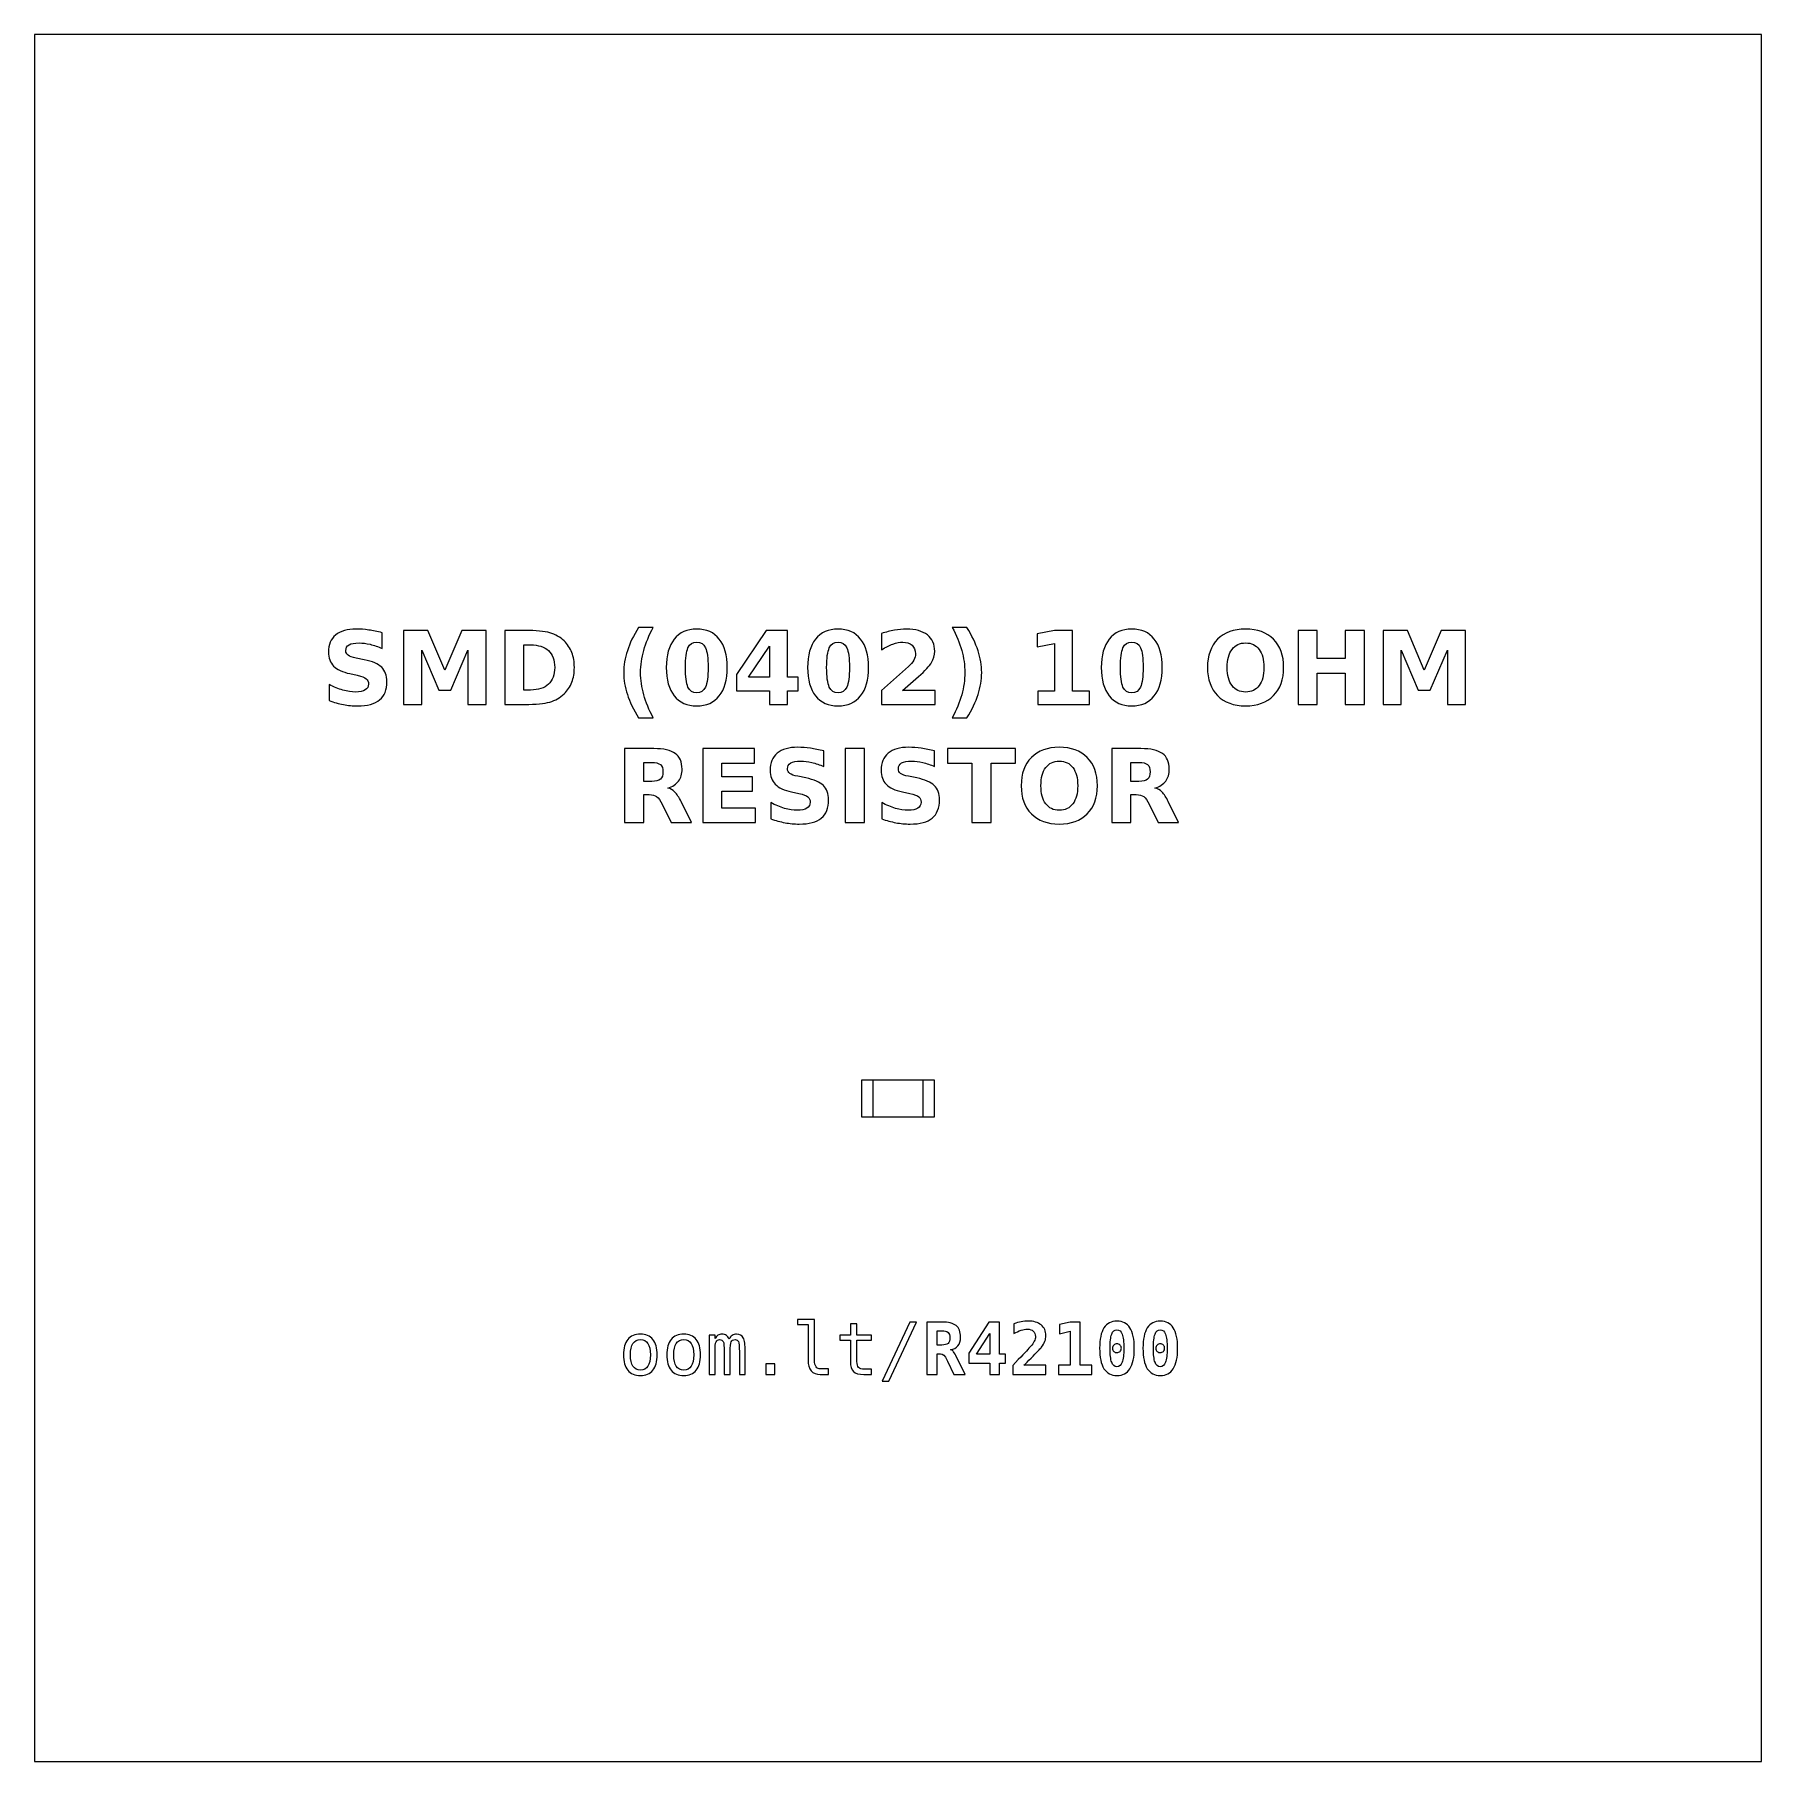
# Model space of a CAD drawing. Extents: x -117 to -93, y -160.5 to -136.5.
import ezdxf

# ---------------------------------------------------------------- set-up
doc = ezdxf.new("R2010")
doc.units = 0
doc.header["$MEASUREMENT"] = 0
doc.layers.add('LAYER_1', color=7, linetype='CONTINUOUS')

msp = doc.modelspace()

# ---------------------------------------------------------------- linework, layer by layer
at = {"layer": 'LAYER_1', "color": 7}
for points in [[(-117, -160.5), (-93, -160.5), (-93, -136.5), (-117, -136.5), (-117, -160.5)], [(-105.508, -151.5395), (-104.492, -151.5395), (-104.492, -151.0315), (-105.508, -151.0315), (-105.508, -151.5395)], [(-105.35, -151.5395), (-104.65, -151.5395), (-104.65, -151.0315), (-105.35, -151.0315), (-105.35, -151.5395)]]:
    msp.add_lwpolyline(points, close=True, dxfattribs=at)
at = {"layer": 'LAYER_1'}
for points, knots in [([(-112.1704, -144.8139), (-112.1704, -144.8139), (-112.1704, -145.0314), (-112.1704, -145.0314), (-112.1704, -145.0314), (-112.2269, -145.0062), (-112.2821, -144.9872), (-112.3357, -144.9743), (-112.3357, -144.9743), (-112.3896, -144.9613), (-112.4404, -144.955), (-112.4881, -144.955), (-112.4881, -144.955), (-112.5514, -144.955), (-112.5984, -144.9637), (-112.6288, -144.9811), (-112.6288, -144.9811), (-112.6591, -144.9987), (-112.6742, -145.0258), (-112.6742, -145.0625), (-112.6742, -145.0625), (-112.6742, -145.09), (-112.6641, -145.1116), (-112.6436, -145.1269), (-112.6436, -145.1269), (-112.6231, -145.1422), (-112.586, -145.1556), (-112.5321, -145.1666), (-112.5321, -145.1666), (-112.5321, -145.1666), (-112.4192, -145.1892), (-112.4192, -145.1892), (-112.4192, -145.1892), (-112.3047, -145.2123), (-112.2236, -145.2471), (-112.1754, -145.2941), (-112.1754, -145.2941), (-112.1271, -145.3409), (-112.1029, -145.4075), (-112.1029, -145.4938), (-112.1029, -145.4938), (-112.1029, -145.6074), (-112.1365, -145.6918), (-112.2038, -145.7471), (-112.2038, -145.7471), (-112.2711, -145.8023), (-112.3738, -145.8301), (-112.5121, -145.8301), (-112.5121, -145.8301), (-112.5775, -145.8301), (-112.6429, -145.824), (-112.7085, -145.8115), (-112.7085, -145.8115), (-112.7741, -145.799), (-112.84, -145.7807), (-112.9056, -145.7565), (-112.9056, -145.7565), (-112.9056, -145.7565), (-112.9056, -145.5326), (-112.9056, -145.5326), (-112.9056, -145.5326), (-112.84, -145.5674), (-112.7765, -145.5937), (-112.7151, -145.6114), (-112.7151, -145.6114), (-112.6537, -145.629), (-112.5947, -145.6379), (-112.5378, -145.6379), (-112.5378, -145.6379), (-112.4799, -145.6379), (-112.4355, -145.6283), (-112.4047, -145.609), (-112.4047, -145.609), (-112.3738, -145.5897), (-112.3586, -145.5622), (-112.3586, -145.5262), (-112.3586, -145.5262), (-112.3586, -145.4942), (-112.3689, -145.4693), (-112.3898, -145.4519), (-112.3898, -145.4519), (-112.4108, -145.4345), (-112.4524, -145.4188), (-112.515, -145.4051), (-112.515, -145.4051), (-112.515, -145.4051), (-112.6177, -145.3823), (-112.6177, -145.3823), (-112.6177, -145.3823), (-112.7205, -145.3602), (-112.7958, -145.3252), (-112.8433, -145.2769), (-112.8433, -145.2769), (-112.8908, -145.2287), (-112.9145, -145.1636), (-112.9145, -145.082), (-112.9145, -145.082), (-112.9145, -144.9794), (-112.8814, -144.9006), (-112.8153, -144.8456), (-112.8153, -144.8456), (-112.7492, -144.7903), (-112.6542, -144.7628), (-112.53, -144.7628), (-112.53, -144.7628), (-112.4736, -144.7628), (-112.4155, -144.7671), (-112.3557, -144.7755), (-112.3557, -144.7755), (-112.296, -144.784), (-112.2342, -144.7967), (-112.1704, -144.8139)], [0, 0, 0, 0, 0.0357143, 0.0357143, 0.0357143, 0.0357143, 0.0714286, 0.0714286, 0.0714286, 0.0714286, 0.1071429, 0.1071429, 0.1071429, 0.1071429, 0.1428571, 0.1428571, 0.1428571, 0.1428571, 0.1785714, 0.1785714, 0.1785714, 0.1785714, 0.2142857, 0.2142857, 0.2142857, 0.2142857, 0.25, 0.25, 0.25, 0.25, 0.2857143, 0.2857143, 0.2857143, 0.2857143, 0.3214286, 0.3214286, 0.3214286, 0.3214286, 0.3571429, 0.3571429, 0.3571429, 0.3571429, 0.3928571, 0.3928571, 0.3928571, 0.3928571, 0.4285714, 0.4285714, 0.4285714, 0.4285714, 0.4642857, 0.4642857, 0.4642857, 0.4642857, 0.5, 0.5, 0.5, 0.5, 0.5357143, 0.5357143, 0.5357143, 0.5357143, 0.5714286, 0.5714286, 0.5714286, 0.5714286, 0.6071429, 0.6071429, 0.6071429, 0.6071429, 0.6428571, 0.6428571, 0.6428571, 0.6428571, 0.6785714, 0.6785714, 0.6785714, 0.6785714, 0.7142857, 0.7142857, 0.7142857, 0.7142857, 0.75, 0.75, 0.75, 0.75, 0.7857143, 0.7857143, 0.7857143, 0.7857143, 0.8214286, 0.8214286, 0.8214286, 0.8214286, 0.8571429, 0.8571429, 0.8571429, 0.8571429, 0.8928571, 0.8928571, 0.8928571, 0.8928571, 0.9285714, 0.9285714, 0.9285714, 0.9285714, 0.9642857, 0.9642857, 0.9642857, 0.9642857, 1, 1, 1, 1]), ([(-111.8701, -144.7814), (-111.8701, -144.7814), (-111.5326, -144.7814), (-111.5326, -144.7814), (-111.5326, -144.7814), (-111.5326, -144.7814), (-111.2981, -145.332), (-111.2981, -145.332), (-111.2981, -145.332), (-111.2981, -145.332), (-111.0625, -144.7814), (-111.0625, -144.7814), (-111.0625, -144.7814), (-111.0625, -144.7814), (-110.7257, -144.7814), (-110.7257, -144.7814), (-110.7257, -144.7814), (-110.7257, -144.7814), (-110.7257, -145.8101), (-110.7257, -145.8101), (-110.7257, -145.8101), (-110.7257, -145.8101), (-110.9764, -145.8101), (-110.9764, -145.8101), (-110.9764, -145.8101), (-110.9764, -145.8101), (-110.9764, -145.0577), (-110.9764, -145.0577), (-110.9764, -145.0577), (-110.9764, -145.0577), (-111.2135, -145.6123), (-111.2135, -145.6123), (-111.2135, -145.6123), (-111.2135, -145.6123), (-111.3816, -145.6123), (-111.3816, -145.6123), (-111.3816, -145.6123), (-111.3816, -145.6123), (-111.6187, -145.0577), (-111.6187, -145.0577), (-111.6187, -145.0577), (-111.6187, -145.0577), (-111.6187, -145.8101), (-111.6187, -145.8101), (-111.6187, -145.8101), (-111.6187, -145.8101), (-111.8701, -145.8101), (-111.8701, -145.8101), (-111.8701, -145.8101), (-111.8701, -145.8101), (-111.8701, -144.7814), (-111.8701, -144.7814)], [0, 0, 0, 0, 0.0769231, 0.0769231, 0.0769231, 0.0769231, 0.1538462, 0.1538462, 0.1538462, 0.1538462, 0.2307692, 0.2307692, 0.2307692, 0.2307692, 0.3076923, 0.3076923, 0.3076923, 0.3076923, 0.3846154, 0.3846154, 0.3846154, 0.3846154, 0.4615385, 0.4615385, 0.4615385, 0.4615385, 0.5384615, 0.5384615, 0.5384615, 0.5384615, 0.6153846, 0.6153846, 0.6153846, 0.6153846, 0.6923077, 0.6923077, 0.6923077, 0.6923077, 0.7692308, 0.7692308, 0.7692308, 0.7692308, 0.8461538, 0.8461538, 0.8461538, 0.8461538, 0.9230769, 0.9230769, 0.9230769, 0.9230769, 1, 1, 1, 1]), ([(-110.4658, -144.7814), (-110.4658, -144.7814), (-110.1859, -144.7814), (-110.1859, -144.7814), (-110.1859, -144.7814), (-110.0298, -144.7814), (-109.9136, -144.7925), (-109.8372, -144.8148), (-109.8372, -144.8148), (-109.7607, -144.8371), (-109.6951, -144.8748), (-109.6403, -144.9282), (-109.6403, -144.9282), (-109.5921, -144.9745), (-109.5564, -145.0281), (-109.5328, -145.0888), (-109.5328, -145.0888), (-109.5096, -145.1492), (-109.4978, -145.2179), (-109.4978, -145.2948), (-109.4978, -145.2948), (-109.4978, -145.3724), (-109.5096, -145.4416), (-109.5328, -145.5025), (-109.5328, -145.5025), (-109.5564, -145.5634), (-109.5921, -145.617), (-109.6403, -145.6633), (-109.6403, -145.6633), (-109.6956, -145.7167), (-109.7617, -145.7544), (-109.8388, -145.7767), (-109.8388, -145.7767), (-109.916, -145.799), (-110.0317, -145.8101), (-110.1859, -145.8101), (-110.1859, -145.8101), (-110.1859, -145.8101), (-110.4658, -145.8101), (-110.4658, -145.8101), (-110.4658, -145.8101), (-110.4658, -145.8101), (-110.4658, -144.7814), (-110.4658, -144.7814)], [0, 0, 0, 0, 0.0909091, 0.0909091, 0.0909091, 0.0909091, 0.1818182, 0.1818182, 0.1818182, 0.1818182, 0.2727273, 0.2727273, 0.2727273, 0.2727273, 0.3636364, 0.3636364, 0.3636364, 0.3636364, 0.4545455, 0.4545455, 0.4545455, 0.4545455, 0.5454545, 0.5454545, 0.5454545, 0.5454545, 0.6363636, 0.6363636, 0.6363636, 0.6363636, 0.7272727, 0.7272727, 0.7272727, 0.7272727, 0.8181818, 0.8181818, 0.8181818, 0.8181818, 0.9090909, 0.9090909, 0.9090909, 0.9090909, 1, 1, 1, 1]), ([(-108.4009, -145.9961), (-108.4009, -145.9961), (-108.6055, -145.9961), (-108.6055, -145.9961), (-108.6055, -145.9961), (-108.6758, -145.8828), (-108.7278, -145.7748), (-108.7612, -145.6725), (-108.7612, -145.6725), (-108.7948, -145.5704), (-108.8115, -145.4691), (-108.8115, -145.3684), (-108.8115, -145.3684), (-108.8115, -145.2678), (-108.7946, -145.1659), (-108.761, -145.0629), (-108.761, -145.0629), (-108.7271, -144.9597), (-108.6754, -144.852), (-108.6055, -144.7393), (-108.6055, -144.7393), (-108.6055, -144.7393), (-108.4009, -144.7393), (-108.4009, -144.7393), (-108.4009, -144.7393), (-108.4597, -144.8482), (-108.5037, -144.9547), (-108.5331, -145.0587), (-108.5331, -145.0587), (-108.5625, -145.1626), (-108.5773, -145.2654), (-108.5773, -145.367), (-108.5773, -145.367), (-108.5773, -145.4686), (-108.5627, -145.5714), (-108.5336, -145.6758), (-108.5336, -145.6758), (-108.5044, -145.78), (-108.4602, -145.8868), (-108.4009, -145.9961)], [0, 0, 0, 0, 0.1, 0.1, 0.1, 0.1, 0.2, 0.2, 0.2, 0.2, 0.3, 0.3, 0.3, 0.3, 0.4, 0.4, 0.4, 0.4, 0.5, 0.5, 0.5, 0.5, 0.6, 0.6, 0.6, 0.6, 0.7, 0.7, 0.7, 0.7, 0.8, 0.8, 0.8, 0.8, 0.9, 0.9, 0.9, 0.9, 1, 1, 1, 1]), ([(-107.3736, -145.2967), (-107.3736, -145.4672), (-107.4103, -145.5987), (-107.4839, -145.6913), (-107.4839, -145.6913), (-107.5573, -145.7838), (-107.6617, -145.8301), (-107.7967, -145.8301), (-107.7967, -145.8301), (-107.9322, -145.8301), (-108.0368, -145.7838), (-108.1102, -145.6913), (-108.1102, -145.6913), (-108.1838, -145.5987), (-108.2205, -145.4672), (-108.2205, -145.2967), (-108.2205, -145.2967), (-108.2205, -145.126), (-108.1838, -144.9942), (-108.1102, -144.9016), (-108.1102, -144.9016), (-108.0368, -144.8092), (-107.9322, -144.7628), (-107.7967, -144.7628), (-107.7967, -144.7628), (-107.6617, -144.7628), (-107.5573, -144.8092), (-107.4839, -144.9016), (-107.4839, -144.9016), (-107.4103, -144.9942), (-107.3736, -145.126), (-107.3736, -145.2967)], [0, 0, 0, 0, 0.125, 0.125, 0.125, 0.125, 0.25, 0.25, 0.25, 0.25, 0.375, 0.375, 0.375, 0.375, 0.5, 0.5, 0.5, 0.5, 0.625, 0.625, 0.625, 0.625, 0.75, 0.75, 0.75, 0.75, 0.875, 0.875, 0.875, 0.875, 1, 1, 1, 1]), ([(-107.6389, -145.2948), (-107.6389, -145.1662), (-107.6509, -145.0756), (-107.6751, -145.0229), (-107.6751, -145.0229), (-107.6991, -144.9705), (-107.7398, -144.9442), (-107.7967, -144.9442), (-107.7967, -144.9442), (-107.8536, -144.9442), (-107.8943, -144.9705), (-107.9188, -145.0229), (-107.9188, -145.0229), (-107.943, -145.0756), (-107.9552, -145.1662), (-107.9552, -145.2948), (-107.9552, -145.2948), (-107.9552, -145.4246), (-107.943, -145.5164), (-107.9188, -145.5695), (-107.9188, -145.5695), (-107.8943, -145.6229), (-107.8536, -145.6495), (-107.7967, -145.6495), (-107.7967, -145.6495), (-107.7403, -145.6495), (-107.6998, -145.6229), (-107.6753, -145.5695), (-107.6753, -145.5695), (-107.6511, -145.5164), (-107.6389, -145.4246), (-107.6389, -145.2948)], [0, 0, 0, 0, 0.125, 0.125, 0.125, 0.125, 0.25, 0.25, 0.25, 0.25, 0.375, 0.375, 0.375, 0.375, 0.5, 0.5, 0.5, 0.5, 0.625, 0.625, 0.625, 0.625, 0.75, 0.75, 0.75, 0.75, 0.875, 0.875, 0.875, 0.875, 1, 1, 1, 1]), ([(-106.8306, -144.7814), (-106.8306, -144.7814), (-106.5356, -144.7814), (-106.5356, -144.7814), (-106.5356, -144.7814), (-106.5356, -144.7814), (-106.5356, -145.4305), (-106.5356, -145.4305), (-106.5356, -145.4305), (-106.5356, -145.4305), (-106.3889, -145.4305), (-106.3889, -145.4305), (-106.3889, -145.4305), (-106.3889, -145.4305), (-106.3889, -145.6227), (-106.3889, -145.6227), (-106.3889, -145.6227), (-106.3889, -145.6227), (-106.5356, -145.6227), (-106.5356, -145.6227), (-106.5356, -145.6227), (-106.5356, -145.6227), (-106.5356, -145.8101), (-106.5356, -145.8101), (-106.5356, -145.8101), (-106.5356, -145.8101), (-106.7863, -145.8101), (-106.7863, -145.8101), (-106.7863, -145.8101), (-106.7863, -145.8101), (-106.7863, -145.6227), (-106.7863, -145.6227), (-106.7863, -145.6227), (-106.7863, -145.6227), (-107.2426, -145.6227), (-107.2426, -145.6227), (-107.2426, -145.6227), (-107.2426, -145.6227), (-107.2426, -145.3952), (-107.2426, -145.3952), (-107.2426, -145.3952), (-107.2426, -145.3952), (-106.8306, -144.7814), (-106.8306, -144.7814)], [0, 0, 0, 0, 0.0909091, 0.0909091, 0.0909091, 0.0909091, 0.1818182, 0.1818182, 0.1818182, 0.1818182, 0.2727273, 0.2727273, 0.2727273, 0.2727273, 0.3636364, 0.3636364, 0.3636364, 0.3636364, 0.4545455, 0.4545455, 0.4545455, 0.4545455, 0.5454545, 0.5454545, 0.5454545, 0.5454545, 0.6363636, 0.6363636, 0.6363636, 0.6363636, 0.7272727, 0.7272727, 0.7272727, 0.7272727, 0.8181818, 0.8181818, 0.8181818, 0.8181818, 0.9090909, 0.9090909, 0.9090909, 0.9090909, 1, 1, 1, 1]), ([(-105.4098, -145.2967), (-105.4098, -145.4672), (-105.4465, -145.5987), (-105.5201, -145.6913), (-105.5201, -145.6913), (-105.5935, -145.7838), (-105.6979, -145.8301), (-105.8329, -145.8301), (-105.8329, -145.8301), (-105.9684, -145.8301), (-106.073, -145.7838), (-106.1464, -145.6913), (-106.1464, -145.6913), (-106.22, -145.5987), (-106.2567, -145.4672), (-106.2567, -145.2967), (-106.2567, -145.2967), (-106.2567, -145.126), (-106.22, -144.9942), (-106.1464, -144.9016), (-106.1464, -144.9016), (-106.073, -144.8092), (-105.9684, -144.7628), (-105.8329, -144.7628), (-105.8329, -144.7628), (-105.6979, -144.7628), (-105.5935, -144.8092), (-105.5201, -144.9016), (-105.5201, -144.9016), (-105.4465, -144.9942), (-105.4098, -145.126), (-105.4098, -145.2967)], [0, 0, 0, 0, 0.125, 0.125, 0.125, 0.125, 0.25, 0.25, 0.25, 0.25, 0.375, 0.375, 0.375, 0.375, 0.5, 0.5, 0.5, 0.5, 0.625, 0.625, 0.625, 0.625, 0.75, 0.75, 0.75, 0.75, 0.875, 0.875, 0.875, 0.875, 1, 1, 1, 1]), ([(-105.6751, -145.2948), (-105.6751, -145.1662), (-105.6871, -145.0756), (-105.7113, -145.0229), (-105.7113, -145.0229), (-105.7353, -144.9705), (-105.776, -144.9442), (-105.8329, -144.9442), (-105.8329, -144.9442), (-105.8898, -144.9442), (-105.9305, -144.9705), (-105.955, -145.0229), (-105.955, -145.0229), (-105.9792, -145.0756), (-105.9914, -145.1662), (-105.9914, -145.2948), (-105.9914, -145.2948), (-105.9914, -145.4246), (-105.9792, -145.5164), (-105.955, -145.5695), (-105.955, -145.5695), (-105.9305, -145.6229), (-105.8898, -145.6495), (-105.8329, -145.6495), (-105.8329, -145.6495), (-105.7765, -145.6495), (-105.736, -145.6229), (-105.7115, -145.5695), (-105.7115, -145.5695), (-105.6873, -145.5164), (-105.6751, -145.4246), (-105.6751, -145.2948)], [0, 0, 0, 0, 0.125, 0.125, 0.125, 0.125, 0.25, 0.25, 0.25, 0.25, 0.375, 0.375, 0.375, 0.375, 0.5, 0.5, 0.5, 0.5, 0.625, 0.625, 0.625, 0.625, 0.75, 0.75, 0.75, 0.75, 0.875, 0.875, 0.875, 0.875, 1, 1, 1, 1]), ([(-104.9357, -145.6151), (-104.9357, -145.6151), (-104.4829, -145.6151), (-104.4829, -145.6151), (-104.4829, -145.6151), (-104.4829, -145.6151), (-104.4829, -145.8101), (-104.4829, -145.8101), (-104.4829, -145.8101), (-104.4829, -145.8101), (-105.2306, -145.8101), (-105.2306, -145.8101), (-105.2306, -145.8101), (-105.2306, -145.8101), (-105.2306, -145.6151), (-105.2306, -145.6151), (-105.2306, -145.6151), (-105.2306, -145.6151), (-104.855, -145.2838), (-104.855, -145.2838), (-104.855, -145.2838), (-104.8214, -145.2534), (-104.7967, -145.2238), (-104.7807, -145.1949), (-104.7807, -145.1949), (-104.7645, -145.1659), (-104.7565, -145.1358), (-104.7565, -145.1045), (-104.7565, -145.1045), (-104.7565, -145.0563), (-104.7727, -145.0175), (-104.8051, -144.9881), (-104.8051, -144.9881), (-104.8374, -144.9587), (-104.8804, -144.9442), (-104.9343, -144.9442), (-104.9343, -144.9442), (-104.9756, -144.9442), (-105.0208, -144.9531), (-105.07, -144.9707), (-105.07, -144.9707), (-105.1191, -144.9884), (-105.1718, -145.0147), (-105.2278, -145.0495), (-105.2278, -145.0495), (-105.2278, -145.0495), (-105.2278, -144.8235), (-105.2278, -144.8235), (-105.2278, -144.8235), (-105.168, -144.8038), (-105.109, -144.7887), (-105.0507, -144.7784), (-105.0507, -144.7784), (-104.9923, -144.768), (-104.9352, -144.7628), (-104.879, -144.7628), (-104.879, -144.7628), (-104.756, -144.7628), (-104.6603, -144.7899), (-104.5921, -144.8442), (-104.5921, -144.8442), (-104.5239, -144.8983), (-104.4898, -144.9738), (-104.4898, -145.0709), (-104.4898, -145.0709), (-104.4898, -145.1269), (-104.5043, -145.1791), (-104.5333, -145.2276), (-104.5333, -145.2276), (-104.5622, -145.276), (-104.6231, -145.3409), (-104.7158, -145.4223), (-104.7158, -145.4223), (-104.7158, -145.4223), (-104.9357, -145.6151), (-104.9357, -145.6151)], [0, 0, 0, 0, 0.0526316, 0.0526316, 0.0526316, 0.0526316, 0.1052632, 0.1052632, 0.1052632, 0.1052632, 0.1578947, 0.1578947, 0.1578947, 0.1578947, 0.2105263, 0.2105263, 0.2105263, 0.2105263, 0.2631579, 0.2631579, 0.2631579, 0.2631579, 0.3157895, 0.3157895, 0.3157895, 0.3157895, 0.3684211, 0.3684211, 0.3684211, 0.3684211, 0.4210526, 0.4210526, 0.4210526, 0.4210526, 0.4736842, 0.4736842, 0.4736842, 0.4736842, 0.5263158, 0.5263158, 0.5263158, 0.5263158, 0.5789474, 0.5789474, 0.5789474, 0.5789474, 0.6315789, 0.6315789, 0.6315789, 0.6315789, 0.6842105, 0.6842105, 0.6842105, 0.6842105, 0.7368421, 0.7368421, 0.7368421, 0.7368421, 0.7894737, 0.7894737, 0.7894737, 0.7894737, 0.8421053, 0.8421053, 0.8421053, 0.8421053, 0.8947368, 0.8947368, 0.8947368, 0.8947368, 0.9473684, 0.9473684, 0.9473684, 0.9473684, 1, 1, 1, 1]), ([(-104.2475, -145.9961), (-104.1887, -145.8868), (-104.1445, -145.78), (-104.1151, -145.6758), (-104.1151, -145.6758), (-104.0857, -145.5714), (-104.0711, -145.4686), (-104.0711, -145.367), (-104.0711, -145.367), (-104.0711, -145.2654), (-104.0857, -145.1626), (-104.1151, -145.0587), (-104.1151, -145.0587), (-104.1445, -144.9547), (-104.1887, -144.8482), (-104.2475, -144.7393), (-104.2475, -144.7393), (-104.2475, -144.7393), (-104.0429, -144.7393), (-104.0429, -144.7393), (-104.0429, -144.7393), (-103.9731, -144.852), (-103.9213, -144.9597), (-103.8874, -145.0629), (-103.8874, -145.0629), (-103.8538, -145.1659), (-103.8369, -145.2678), (-103.8369, -145.3684), (-103.8369, -145.3684), (-103.8369, -145.4691), (-103.8536, -145.5704), (-103.8872, -145.6725), (-103.8872, -145.6725), (-103.9206, -145.7748), (-103.9726, -145.8828), (-104.0429, -145.9961), (-104.0429, -145.9961), (-104.0429, -145.9961), (-104.2475, -145.9961), (-104.2475, -145.9961)], [0, 0, 0, 0, 0.1, 0.1, 0.1, 0.1, 0.2, 0.2, 0.2, 0.2, 0.3, 0.3, 0.3, 0.3, 0.4, 0.4, 0.4, 0.4, 0.5, 0.5, 0.5, 0.5, 0.6, 0.6, 0.6, 0.6, 0.7, 0.7, 0.7, 0.7, 0.8, 0.8, 0.8, 0.8, 0.9, 0.9, 0.9, 0.9, 1, 1, 1, 1]), ([(-103.0589, -145.6269), (-103.0589, -145.6269), (-102.8246, -145.6269), (-102.8246, -145.6269), (-102.8246, -145.6269), (-102.8246, -145.6269), (-102.8246, -144.962), (-102.8246, -144.962), (-102.8246, -144.962), (-102.8246, -144.962), (-103.065, -145.0117), (-103.065, -145.0117), (-103.065, -145.0117), (-103.065, -145.0117), (-103.065, -144.831), (-103.065, -144.831), (-103.065, -144.831), (-103.065, -144.831), (-102.826, -144.7814), (-102.826, -144.7814), (-102.826, -144.7814), (-102.826, -144.7814), (-102.5739, -144.7814), (-102.5739, -144.7814), (-102.5739, -144.7814), (-102.5739, -144.7814), (-102.5739, -145.6269), (-102.5739, -145.6269), (-102.5739, -145.6269), (-102.5739, -145.6269), (-102.3397, -145.6269), (-102.3397, -145.6269), (-102.3397, -145.6269), (-102.3397, -145.6269), (-102.3397, -145.8101), (-102.3397, -145.8101), (-102.3397, -145.8101), (-102.3397, -145.8101), (-103.0589, -145.8101), (-103.0589, -145.8101), (-103.0589, -145.8101), (-103.0589, -145.8101), (-103.0589, -145.6269), (-103.0589, -145.6269)], [0, 0, 0, 0, 0.0909091, 0.0909091, 0.0909091, 0.0909091, 0.1818182, 0.1818182, 0.1818182, 0.1818182, 0.2727273, 0.2727273, 0.2727273, 0.2727273, 0.3636364, 0.3636364, 0.3636364, 0.3636364, 0.4545455, 0.4545455, 0.4545455, 0.4545455, 0.5454545, 0.5454545, 0.5454545, 0.5454545, 0.6363636, 0.6363636, 0.6363636, 0.6363636, 0.7272727, 0.7272727, 0.7272727, 0.7272727, 0.8181818, 0.8181818, 0.8181818, 0.8181818, 0.9090909, 0.9090909, 0.9090909, 0.9090909, 1, 1, 1, 1]), ([(-101.3279, -145.2967), (-101.3279, -145.4672), (-101.3646, -145.5987), (-101.4382, -145.6913), (-101.4382, -145.6913), (-101.5116, -145.7838), (-101.616, -145.8301), (-101.751, -145.8301), (-101.751, -145.8301), (-101.8865, -145.8301), (-101.9911, -145.7838), (-102.0645, -145.6913), (-102.0645, -145.6913), (-102.1381, -145.5987), (-102.1748, -145.4672), (-102.1748, -145.2967), (-102.1748, -145.2967), (-102.1748, -145.126), (-102.1381, -144.9942), (-102.0645, -144.9016), (-102.0645, -144.9016), (-101.9911, -144.8092), (-101.8865, -144.7628), (-101.751, -144.7628), (-101.751, -144.7628), (-101.616, -144.7628), (-101.5116, -144.8092), (-101.4382, -144.9016), (-101.4382, -144.9016), (-101.3646, -144.9942), (-101.3279, -145.126), (-101.3279, -145.2967)], [0, 0, 0, 0, 0.125, 0.125, 0.125, 0.125, 0.25, 0.25, 0.25, 0.25, 0.375, 0.375, 0.375, 0.375, 0.5, 0.5, 0.5, 0.5, 0.625, 0.625, 0.625, 0.625, 0.75, 0.75, 0.75, 0.75, 0.875, 0.875, 0.875, 0.875, 1, 1, 1, 1]), ([(-101.5932, -145.2948), (-101.5932, -145.1662), (-101.6052, -145.0756), (-101.6294, -145.0229), (-101.6294, -145.0229), (-101.6534, -144.9705), (-101.6941, -144.9442), (-101.751, -144.9442), (-101.751, -144.9442), (-101.8079, -144.9442), (-101.8486, -144.9705), (-101.8731, -145.0229), (-101.8731, -145.0229), (-101.8973, -145.0756), (-101.9095, -145.1662), (-101.9095, -145.2948), (-101.9095, -145.2948), (-101.9095, -145.4246), (-101.8973, -145.5164), (-101.8731, -145.5695), (-101.8731, -145.5695), (-101.8486, -145.6229), (-101.8079, -145.6495), (-101.751, -145.6495), (-101.751, -145.6495), (-101.6946, -145.6495), (-101.6541, -145.6229), (-101.6296, -145.5695), (-101.6296, -145.5695), (-101.6054, -145.5164), (-101.5932, -145.4246), (-101.5932, -145.2948)], [0, 0, 0, 0, 0.125, 0.125, 0.125, 0.125, 0.25, 0.25, 0.25, 0.25, 0.375, 0.375, 0.375, 0.375, 0.5, 0.5, 0.5, 0.5, 0.625, 0.625, 0.625, 0.625, 0.75, 0.75, 0.75, 0.75, 0.875, 0.875, 0.875, 0.875, 1, 1, 1, 1]), ([(-100.1696, -144.7628), (-100.0043, -144.7628), (-99.8747, -144.8101), (-99.7811, -144.9049), (-99.7811, -144.9049), (-99.6873, -144.9994), (-99.6405, -145.1299), (-99.6405, -145.2967), (-99.6405, -145.2967), (-99.6405, -145.463), (-99.6873, -145.5935), (-99.7811, -145.688), (-99.7811, -145.688), (-99.8747, -145.7828), (-100.0043, -145.8301), (-100.1696, -145.8301), (-100.1696, -145.8301), (-100.3345, -145.8301), (-100.4638, -145.7828), (-100.5579, -145.688), (-100.5579, -145.688), (-100.6517, -145.5935), (-100.6988, -145.463), (-100.6988, -145.2967), (-100.6988, -145.2967), (-100.6988, -145.1299), (-100.6517, -144.9994), (-100.5579, -144.9049), (-100.5579, -144.9049), (-100.4638, -144.8101), (-100.3345, -144.7628), (-100.1696, -144.7628)], [0, 0, 0, 0, 0.125, 0.125, 0.125, 0.125, 0.25, 0.25, 0.25, 0.25, 0.375, 0.375, 0.375, 0.375, 0.5, 0.5, 0.5, 0.5, 0.625, 0.625, 0.625, 0.625, 0.75, 0.75, 0.75, 0.75, 0.875, 0.875, 0.875, 0.875, 1, 1, 1, 1]), ([(-100.1696, -144.955), (-100.2505, -144.955), (-100.3131, -144.9848), (-100.3578, -145.0446), (-100.3578, -145.0446), (-100.4022, -145.1043), (-100.4246, -145.1883), (-100.4246, -145.2967), (-100.4246, -145.2967), (-100.4246, -145.4049), (-100.4022, -145.4886), (-100.3578, -145.5483), (-100.3578, -145.5483), (-100.3131, -145.6081), (-100.2505, -145.6379), (-100.1696, -145.6379), (-100.1696, -145.6379), (-100.0882, -145.6379), (-100.0255, -145.6081), (-99.9808, -145.5483), (-99.9808, -145.5483), (-99.9363, -145.4886), (-99.914, -145.4049), (-99.914, -145.2967), (-99.914, -145.2967), (-99.914, -145.1883), (-99.9363, -145.1043), (-99.9808, -145.0446), (-99.9808, -145.0446), (-100.0255, -144.9848), (-100.0882, -144.955), (-100.1696, -144.955)], [0, 0, 0, 0, 0.125, 0.125, 0.125, 0.125, 0.25, 0.25, 0.25, 0.25, 0.375, 0.375, 0.375, 0.375, 0.5, 0.5, 0.5, 0.5, 0.625, 0.625, 0.625, 0.625, 0.75, 0.75, 0.75, 0.75, 0.875, 0.875, 0.875, 0.875, 1, 1, 1, 1]), ([(-99.4398, -144.7814), (-99.4398, -144.7814), (-99.1745, -144.7814), (-99.1745, -144.7814), (-99.1745, -144.7814), (-99.1745, -144.7814), (-99.1745, -145.1735), (-99.1745, -145.1735), (-99.1745, -145.1735), (-99.1745, -145.1735), (-98.7832, -145.1735), (-98.7832, -145.1735), (-98.7832, -145.1735), (-98.7832, -145.1735), (-98.7832, -144.7814), (-98.7832, -144.7814), (-98.7832, -144.7814), (-98.7832, -144.7814), (-98.5179, -144.7814), (-98.5179, -144.7814), (-98.5179, -144.7814), (-98.5179, -144.7814), (-98.5179, -145.8101), (-98.5179, -145.8101), (-98.5179, -145.8101), (-98.5179, -145.8101), (-98.7832, -145.8101), (-98.7832, -145.8101), (-98.7832, -145.8101), (-98.7832, -145.8101), (-98.7832, -145.3741), (-98.7832, -145.3741), (-98.7832, -145.3741), (-98.7832, -145.3741), (-99.1745, -145.3741), (-99.1745, -145.3741), (-99.1745, -145.3741), (-99.1745, -145.3741), (-99.1745, -145.8101), (-99.1745, -145.8101), (-99.1745, -145.8101), (-99.1745, -145.8101), (-99.4398, -145.8101), (-99.4398, -145.8101), (-99.4398, -145.8101), (-99.4398, -145.8101), (-99.4398, -144.7814), (-99.4398, -144.7814)], [0, 0, 0, 0, 0.0833333, 0.0833333, 0.0833333, 0.0833333, 0.1666667, 0.1666667, 0.1666667, 0.1666667, 0.25, 0.25, 0.25, 0.25, 0.3333333, 0.3333333, 0.3333333, 0.3333333, 0.4166667, 0.4166667, 0.4166667, 0.4166667, 0.5, 0.5, 0.5, 0.5, 0.5833333, 0.5833333, 0.5833333, 0.5833333, 0.6666667, 0.6666667, 0.6666667, 0.6666667, 0.75, 0.75, 0.75, 0.75, 0.8333333, 0.8333333, 0.8333333, 0.8333333, 0.9166667, 0.9166667, 0.9166667, 0.9166667, 1, 1, 1, 1]), ([(-98.2589, -144.7814), (-98.2589, -144.7814), (-97.9214, -144.7814), (-97.9214, -144.7814), (-97.9214, -144.7814), (-97.9214, -144.7814), (-97.6869, -145.332), (-97.6869, -145.332), (-97.6869, -145.332), (-97.6869, -145.332), (-97.4513, -144.7814), (-97.4513, -144.7814), (-97.4513, -144.7814), (-97.4513, -144.7814), (-97.1145, -144.7814), (-97.1145, -144.7814), (-97.1145, -144.7814), (-97.1145, -144.7814), (-97.1145, -145.8101), (-97.1145, -145.8101), (-97.1145, -145.8101), (-97.1145, -145.8101), (-97.3652, -145.8101), (-97.3652, -145.8101), (-97.3652, -145.8101), (-97.3652, -145.8101), (-97.3652, -145.0577), (-97.3652, -145.0577), (-97.3652, -145.0577), (-97.3652, -145.0577), (-97.6023, -145.6123), (-97.6023, -145.6123), (-97.6023, -145.6123), (-97.6023, -145.6123), (-97.7704, -145.6123), (-97.7704, -145.6123), (-97.7704, -145.6123), (-97.7704, -145.6123), (-98.0075, -145.0577), (-98.0075, -145.0577), (-98.0075, -145.0577), (-98.0075, -145.0577), (-98.0075, -145.8101), (-98.0075, -145.8101), (-98.0075, -145.8101), (-98.0075, -145.8101), (-98.2589, -145.8101), (-98.2589, -145.8101), (-98.2589, -145.8101), (-98.2589, -145.8101), (-98.2589, -144.7814), (-98.2589, -144.7814)], [0, 0, 0, 0, 0.0769231, 0.0769231, 0.0769231, 0.0769231, 0.1538462, 0.1538462, 0.1538462, 0.1538462, 0.2307692, 0.2307692, 0.2307692, 0.2307692, 0.3076923, 0.3076923, 0.3076923, 0.3076923, 0.3846154, 0.3846154, 0.3846154, 0.3846154, 0.4615385, 0.4615385, 0.4615385, 0.4615385, 0.5384615, 0.5384615, 0.5384615, 0.5384615, 0.6153846, 0.6153846, 0.6153846, 0.6153846, 0.6923077, 0.6923077, 0.6923077, 0.6923077, 0.7692308, 0.7692308, 0.7692308, 0.7692308, 0.8461538, 0.8461538, 0.8461538, 0.8461538, 0.9230769, 0.9230769, 0.9230769, 0.9230769, 1, 1, 1, 1]), ([(-110.2005, -144.982), (-110.2005, -144.982), (-110.2005, -145.6095), (-110.2005, -145.6095), (-110.2005, -145.6095), (-110.2005, -145.6095), (-110.1055, -145.6095), (-110.1055, -145.6095), (-110.1055, -145.6095), (-109.9971, -145.6095), (-109.9143, -145.5827), (-109.8572, -145.5288), (-109.8572, -145.5288), (-109.8, -145.4752), (-109.7713, -145.3971), (-109.7713, -145.2948), (-109.7713, -145.2948), (-109.7713, -145.1927), (-109.7998, -145.1151), (-109.8567, -145.062), (-109.8567, -145.062), (-109.9136, -145.0086), (-109.9966, -144.982), (-110.1055, -144.982), (-110.1055, -144.982), (-110.1055, -144.982), (-110.2005, -144.982), (-110.2005, -144.982)], [0, 0, 0, 0, 0.1428571, 0.1428571, 0.1428571, 0.1428571, 0.2857143, 0.2857143, 0.2857143, 0.2857143, 0.4285714, 0.4285714, 0.4285714, 0.4285714, 0.5714286, 0.5714286, 0.5714286, 0.5714286, 0.7142857, 0.7142857, 0.7142857, 0.7142857, 0.8571429, 0.8571429, 0.8571429, 0.8571429, 1, 1, 1, 1]), ([(-106.7863, -144.9999), (-106.7863, -144.9999), (-107.0773, -145.4305), (-107.0773, -145.4305), (-107.0773, -145.4305), (-107.0773, -145.4305), (-106.7863, -145.4305), (-106.7863, -145.4305), (-106.7863, -145.4305), (-106.7863, -145.4305), (-106.7863, -144.9999), (-106.7863, -144.9999)], [0, 0, 0, 0, 0.3333333, 0.3333333, 0.3333333, 0.3333333, 0.6666667, 0.6666667, 0.6666667, 0.6666667, 1, 1, 1, 1]), ([(-108.5334, -147.0634), (-108.5334, -147.0634), (-108.5334, -147.4526), (-108.5334, -147.4526), (-108.5334, -147.4526), (-108.5334, -147.4526), (-108.7987, -147.4526), (-108.7987, -147.4526), (-108.7987, -147.4526), (-108.7987, -147.4526), (-108.7987, -146.4239), (-108.7987, -146.4239), (-108.7987, -146.4239), (-108.7987, -146.4239), (-108.3935, -146.4239), (-108.3935, -146.4239), (-108.3935, -146.4239), (-108.258, -146.4239), (-108.1585, -146.4467), (-108.0955, -146.4921), (-108.0955, -146.4921), (-108.0323, -146.5375), (-108.0007, -146.6095), (-108.0007, -146.7078), (-108.0007, -146.7078), (-108.0007, -146.7757), (-108.0172, -146.8317), (-108.0499, -146.8752), (-108.0499, -146.8752), (-108.0828, -146.919), (-108.1324, -146.9512), (-108.1985, -146.9717), (-108.1985, -146.9717), (-108.1623, -146.9801), (-108.1296, -146.9987), (-108.1009, -147.0279), (-108.1009, -147.0279), (-108.0722, -147.057), (-108.0433, -147.1012), (-108.0139, -147.1605), (-108.0139, -147.1605), (-108.0139, -147.1605), (-107.8697, -147.4526), (-107.8697, -147.4526), (-107.8697, -147.4526), (-107.8697, -147.4526), (-108.1524, -147.4526), (-108.1524, -147.4526), (-108.1524, -147.4526), (-108.1524, -147.4526), (-108.2778, -147.197), (-108.2778, -147.197), (-108.2778, -147.197), (-108.3029, -147.1457), (-108.3286, -147.1104), (-108.3547, -147.0916), (-108.3547, -147.0916), (-108.3806, -147.0728), (-108.4151, -147.0634), (-108.4584, -147.0634), (-108.4584, -147.0634), (-108.4584, -147.0634), (-108.5334, -147.0634), (-108.5334, -147.0634)], [0, 0, 0, 0, 0.0625, 0.0625, 0.0625, 0.0625, 0.125, 0.125, 0.125, 0.125, 0.1875, 0.1875, 0.1875, 0.1875, 0.25, 0.25, 0.25, 0.25, 0.3125, 0.3125, 0.3125, 0.3125, 0.375, 0.375, 0.375, 0.375, 0.4375, 0.4375, 0.4375, 0.4375, 0.5, 0.5, 0.5, 0.5, 0.5625, 0.5625, 0.5625, 0.5625, 0.625, 0.625, 0.625, 0.625, 0.6875, 0.6875, 0.6875, 0.6875, 0.75, 0.75, 0.75, 0.75, 0.8125, 0.8125, 0.8125, 0.8125, 0.875, 0.875, 0.875, 0.875, 0.9375, 0.9375, 0.9375, 0.9375, 1, 1, 1, 1]), ([(-108.4217, -146.8802), (-108.3662, -146.8802), (-108.3262, -146.8698), (-108.3022, -146.8491), (-108.3022, -146.8491), (-108.278, -146.8284), (-108.266, -146.7943), (-108.266, -146.747), (-108.266, -146.747), (-108.266, -146.7002), (-108.278, -146.6666), (-108.3022, -146.6464), (-108.3022, -146.6464), (-108.3262, -146.6262), (-108.3662, -146.6161), (-108.4217, -146.6161), (-108.4217, -146.6161), (-108.4217, -146.6161), (-108.5334, -146.6161), (-108.5334, -146.6161), (-108.5334, -146.6161), (-108.5334, -146.6161), (-108.5334, -146.8802), (-108.5334, -146.8802), (-108.5334, -146.8802), (-108.5334, -146.8802), (-108.4217, -146.8802), (-108.4217, -146.8802)], [0, 0, 0, 0, 0.1428571, 0.1428571, 0.1428571, 0.1428571, 0.2857143, 0.2857143, 0.2857143, 0.2857143, 0.4285714, 0.4285714, 0.4285714, 0.4285714, 0.5714286, 0.5714286, 0.5714286, 0.5714286, 0.7142857, 0.7142857, 0.7142857, 0.7142857, 0.8571429, 0.8571429, 0.8571429, 0.8571429, 1, 1, 1, 1]), ([(-107.7122, -146.4239), (-107.7122, -146.4239), (-106.9963, -146.4239), (-106.9963, -146.4239), (-106.9963, -146.4239), (-106.9963, -146.4239), (-106.9963, -146.6245), (-106.9963, -146.6245), (-106.9963, -146.6245), (-106.9963, -146.6245), (-107.4469, -146.6245), (-107.4469, -146.6245), (-107.4469, -146.6245), (-107.4469, -146.6245), (-107.4469, -146.816), (-107.4469, -146.816), (-107.4469, -146.816), (-107.4469, -146.816), (-107.0234, -146.816), (-107.0234, -146.816), (-107.0234, -146.816), (-107.0234, -146.816), (-107.0234, -147.0166), (-107.0234, -147.0166), (-107.0234, -147.0166), (-107.0234, -147.0166), (-107.4469, -147.0166), (-107.4469, -147.0166), (-107.4469, -147.0166), (-107.4469, -147.0166), (-107.4469, -147.252), (-107.4469, -147.252), (-107.4469, -147.252), (-107.4469, -147.252), (-106.9813, -147.252), (-106.9813, -147.252), (-106.9813, -147.252), (-106.9813, -147.252), (-106.9813, -147.4526), (-106.9813, -147.4526), (-106.9813, -147.4526), (-106.9813, -147.4526), (-107.7122, -147.4526), (-107.7122, -147.4526), (-107.7122, -147.4526), (-107.7122, -147.4526), (-107.7122, -146.4239), (-107.7122, -146.4239)], [0, 0, 0, 0, 0.0833333, 0.0833333, 0.0833333, 0.0833333, 0.1666667, 0.1666667, 0.1666667, 0.1666667, 0.25, 0.25, 0.25, 0.25, 0.3333333, 0.3333333, 0.3333333, 0.3333333, 0.4166667, 0.4166667, 0.4166667, 0.4166667, 0.5, 0.5, 0.5, 0.5, 0.5833333, 0.5833333, 0.5833333, 0.5833333, 0.6666667, 0.6666667, 0.6666667, 0.6666667, 0.75, 0.75, 0.75, 0.75, 0.8333333, 0.8333333, 0.8333333, 0.8333333, 0.9166667, 0.9166667, 0.9166667, 0.9166667, 1, 1, 1, 1]), ([(-106.0323, -146.4564), (-106.0323, -146.4564), (-106.0323, -146.6739), (-106.0323, -146.6739), (-106.0323, -146.6739), (-106.0888, -146.6487), (-106.144, -146.6297), (-106.1976, -146.6168), (-106.1976, -146.6168), (-106.2515, -146.6038), (-106.3023, -146.5975), (-106.35, -146.5975), (-106.35, -146.5975), (-106.4133, -146.5975), (-106.4603, -146.6062), (-106.4907, -146.6236), (-106.4907, -146.6236), (-106.521, -146.6412), (-106.5361, -146.6683), (-106.5361, -146.705), (-106.5361, -146.705), (-106.5361, -146.7325), (-106.526, -146.7541), (-106.5055, -146.7694), (-106.5055, -146.7694), (-106.485, -146.7847), (-106.4479, -146.7981), (-106.394, -146.8091), (-106.394, -146.8091), (-106.394, -146.8091), (-106.2811, -146.8317), (-106.2811, -146.8317), (-106.2811, -146.8317), (-106.1666, -146.8548), (-106.0855, -146.8896), (-106.0373, -146.9366), (-106.0373, -146.9366), (-105.989, -146.9834), (-105.9648, -147.05), (-105.9648, -147.1363), (-105.9648, -147.1363), (-105.9648, -147.2499), (-105.9984, -147.3343), (-106.0657, -147.3896), (-106.0657, -147.3896), (-106.133, -147.4448), (-106.2357, -147.4726), (-106.374, -147.4726), (-106.374, -147.4726), (-106.4394, -147.4726), (-106.5048, -147.4665), (-106.5704, -147.454), (-106.5704, -147.454), (-106.636, -147.4415), (-106.7019, -147.4232), (-106.7675, -147.399), (-106.7675, -147.399), (-106.7675, -147.399), (-106.7675, -147.1751), (-106.7675, -147.1751), (-106.7675, -147.1751), (-106.7019, -147.2099), (-106.6384, -147.2362), (-106.577, -147.2539), (-106.577, -147.2539), (-106.5156, -147.2715), (-106.4566, -147.2804), (-106.3997, -147.2804), (-106.3997, -147.2804), (-106.3418, -147.2804), (-106.2974, -147.2708), (-106.2666, -147.2515), (-106.2666, -147.2515), (-106.2357, -147.2322), (-106.2205, -147.2047), (-106.2205, -147.1687), (-106.2205, -147.1687), (-106.2205, -147.1367), (-106.2308, -147.1118), (-106.2517, -147.0944), (-106.2517, -147.0944), (-106.2727, -147.077), (-106.3143, -147.0613), (-106.3769, -147.0476), (-106.3769, -147.0476), (-106.3769, -147.0476), (-106.4796, -147.0248), (-106.4796, -147.0248), (-106.4796, -147.0248), (-106.5824, -147.0027), (-106.6577, -146.9677), (-106.7052, -146.9194), (-106.7052, -146.9194), (-106.7527, -146.8712), (-106.7764, -146.8061), (-106.7764, -146.7245), (-106.7764, -146.7245), (-106.7764, -146.6219), (-106.7433, -146.5431), (-106.6772, -146.4881), (-106.6772, -146.4881), (-106.6111, -146.4328), (-106.5161, -146.4053), (-106.3919, -146.4053), (-106.3919, -146.4053), (-106.3355, -146.4053), (-106.2774, -146.4096), (-106.2176, -146.418), (-106.2176, -146.418), (-106.1579, -146.4265), (-106.0961, -146.4392), (-106.0323, -146.4564)], [0, 0, 0, 0, 0.0357143, 0.0357143, 0.0357143, 0.0357143, 0.0714286, 0.0714286, 0.0714286, 0.0714286, 0.1071429, 0.1071429, 0.1071429, 0.1071429, 0.1428571, 0.1428571, 0.1428571, 0.1428571, 0.1785714, 0.1785714, 0.1785714, 0.1785714, 0.2142857, 0.2142857, 0.2142857, 0.2142857, 0.25, 0.25, 0.25, 0.25, 0.2857143, 0.2857143, 0.2857143, 0.2857143, 0.3214286, 0.3214286, 0.3214286, 0.3214286, 0.3571429, 0.3571429, 0.3571429, 0.3571429, 0.3928571, 0.3928571, 0.3928571, 0.3928571, 0.4285714, 0.4285714, 0.4285714, 0.4285714, 0.4642857, 0.4642857, 0.4642857, 0.4642857, 0.5, 0.5, 0.5, 0.5, 0.5357143, 0.5357143, 0.5357143, 0.5357143, 0.5714286, 0.5714286, 0.5714286, 0.5714286, 0.6071429, 0.6071429, 0.6071429, 0.6071429, 0.6428571, 0.6428571, 0.6428571, 0.6428571, 0.6785714, 0.6785714, 0.6785714, 0.6785714, 0.7142857, 0.7142857, 0.7142857, 0.7142857, 0.75, 0.75, 0.75, 0.75, 0.7857143, 0.7857143, 0.7857143, 0.7857143, 0.8214286, 0.8214286, 0.8214286, 0.8214286, 0.8571429, 0.8571429, 0.8571429, 0.8571429, 0.8928571, 0.8928571, 0.8928571, 0.8928571, 0.9285714, 0.9285714, 0.9285714, 0.9285714, 0.9642857, 0.9642857, 0.9642857, 0.9642857, 1, 1, 1, 1]), ([(-105.732, -146.4239), (-105.732, -146.4239), (-105.4667, -146.4239), (-105.4667, -146.4239), (-105.4667, -146.4239), (-105.4667, -146.4239), (-105.4667, -147.4526), (-105.4667, -147.4526), (-105.4667, -147.4526), (-105.4667, -147.4526), (-105.732, -147.4526), (-105.732, -147.4526), (-105.732, -147.4526), (-105.732, -147.4526), (-105.732, -146.4239), (-105.732, -146.4239)], [0, 0, 0, 0, 0.25, 0.25, 0.25, 0.25, 0.5, 0.5, 0.5, 0.5, 0.75, 0.75, 0.75, 0.75, 1, 1, 1, 1]), ([(-104.4912, -146.4564), (-104.4912, -146.4564), (-104.4912, -146.6739), (-104.4912, -146.6739), (-104.4912, -146.6739), (-104.5477, -146.6487), (-104.6029, -146.6297), (-104.6565, -146.6168), (-104.6565, -146.6168), (-104.7104, -146.6038), (-104.7612, -146.5975), (-104.8089, -146.5975), (-104.8089, -146.5975), (-104.8722, -146.5975), (-104.9192, -146.6062), (-104.9496, -146.6236), (-104.9496, -146.6236), (-104.9799, -146.6412), (-104.995, -146.6683), (-104.995, -146.705), (-104.995, -146.705), (-104.995, -146.7325), (-104.9849, -146.7541), (-104.9644, -146.7694), (-104.9644, -146.7694), (-104.9439, -146.7847), (-104.9068, -146.7981), (-104.8529, -146.8091), (-104.8529, -146.8091), (-104.8529, -146.8091), (-104.74, -146.8317), (-104.74, -146.8317), (-104.74, -146.8317), (-104.6255, -146.8548), (-104.5444, -146.8896), (-104.4962, -146.9366), (-104.4962, -146.9366), (-104.4479, -146.9834), (-104.4237, -147.05), (-104.4237, -147.1363), (-104.4237, -147.1363), (-104.4237, -147.2499), (-104.4573, -147.3343), (-104.5246, -147.3896), (-104.5246, -147.3896), (-104.5919, -147.4448), (-104.6946, -147.4726), (-104.8329, -147.4726), (-104.8329, -147.4726), (-104.8983, -147.4726), (-104.9637, -147.4665), (-105.0293, -147.454), (-105.0293, -147.454), (-105.0949, -147.4415), (-105.1608, -147.4232), (-105.2264, -147.399), (-105.2264, -147.399), (-105.2264, -147.399), (-105.2264, -147.1751), (-105.2264, -147.1751), (-105.2264, -147.1751), (-105.1608, -147.2099), (-105.0973, -147.2362), (-105.0359, -147.2539), (-105.0359, -147.2539), (-104.9745, -147.2715), (-104.9155, -147.2804), (-104.8586, -147.2804), (-104.8586, -147.2804), (-104.8007, -147.2804), (-104.7563, -147.2708), (-104.7255, -147.2515), (-104.7255, -147.2515), (-104.6946, -147.2322), (-104.6794, -147.2047), (-104.6794, -147.1687), (-104.6794, -147.1687), (-104.6794, -147.1367), (-104.6897, -147.1118), (-104.7106, -147.0944), (-104.7106, -147.0944), (-104.7316, -147.077), (-104.7732, -147.0613), (-104.8358, -147.0476), (-104.8358, -147.0476), (-104.8358, -147.0476), (-104.9385, -147.0248), (-104.9385, -147.0248), (-104.9385, -147.0248), (-105.0413, -147.0027), (-105.1166, -146.9677), (-105.1641, -146.9194), (-105.1641, -146.9194), (-105.2116, -146.8712), (-105.2353, -146.8061), (-105.2353, -146.7245), (-105.2353, -146.7245), (-105.2353, -146.6219), (-105.2022, -146.5431), (-105.1361, -146.4881), (-105.1361, -146.4881), (-105.07, -146.4328), (-104.975, -146.4053), (-104.8508, -146.4053), (-104.8508, -146.4053), (-104.7944, -146.4053), (-104.7363, -146.4096), (-104.6765, -146.418), (-104.6765, -146.418), (-104.6168, -146.4265), (-104.555, -146.4392), (-104.4912, -146.4564)], [0, 0, 0, 0, 0.0357143, 0.0357143, 0.0357143, 0.0357143, 0.0714286, 0.0714286, 0.0714286, 0.0714286, 0.1071429, 0.1071429, 0.1071429, 0.1071429, 0.1428571, 0.1428571, 0.1428571, 0.1428571, 0.1785714, 0.1785714, 0.1785714, 0.1785714, 0.2142857, 0.2142857, 0.2142857, 0.2142857, 0.25, 0.25, 0.25, 0.25, 0.2857143, 0.2857143, 0.2857143, 0.2857143, 0.3214286, 0.3214286, 0.3214286, 0.3214286, 0.3571429, 0.3571429, 0.3571429, 0.3571429, 0.3928571, 0.3928571, 0.3928571, 0.3928571, 0.4285714, 0.4285714, 0.4285714, 0.4285714, 0.4642857, 0.4642857, 0.4642857, 0.4642857, 0.5, 0.5, 0.5, 0.5, 0.5357143, 0.5357143, 0.5357143, 0.5357143, 0.5714286, 0.5714286, 0.5714286, 0.5714286, 0.6071429, 0.6071429, 0.6071429, 0.6071429, 0.6428571, 0.6428571, 0.6428571, 0.6428571, 0.6785714, 0.6785714, 0.6785714, 0.6785714, 0.7142857, 0.7142857, 0.7142857, 0.7142857, 0.75, 0.75, 0.75, 0.75, 0.7857143, 0.7857143, 0.7857143, 0.7857143, 0.8214286, 0.8214286, 0.8214286, 0.8214286, 0.8571429, 0.8571429, 0.8571429, 0.8571429, 0.8928571, 0.8928571, 0.8928571, 0.8928571, 0.9285714, 0.9285714, 0.9285714, 0.9285714, 0.9642857, 0.9642857, 0.9642857, 0.9642857, 1, 1, 1, 1]), ([(-104.3137, -146.4239), (-104.3137, -146.4239), (-103.3657, -146.4239), (-103.3657, -146.4239), (-103.3657, -146.4239), (-103.3657, -146.4239), (-103.3657, -146.6245), (-103.3657, -146.6245), (-103.3657, -146.6245), (-103.3657, -146.6245), (-103.7067, -146.6245), (-103.7067, -146.6245), (-103.7067, -146.6245), (-103.7067, -146.6245), (-103.7067, -147.4526), (-103.7067, -147.4526), (-103.7067, -147.4526), (-103.7067, -147.4526), (-103.972, -147.4526), (-103.972, -147.4526), (-103.972, -147.4526), (-103.972, -147.4526), (-103.972, -146.6245), (-103.972, -146.6245), (-103.972, -146.6245), (-103.972, -146.6245), (-104.3137, -146.6245), (-104.3137, -146.6245), (-104.3137, -146.6245), (-104.3137, -146.6245), (-104.3137, -146.4239), (-104.3137, -146.4239)], [0, 0, 0, 0, 0.125, 0.125, 0.125, 0.125, 0.25, 0.25, 0.25, 0.25, 0.375, 0.375, 0.375, 0.375, 0.5, 0.5, 0.5, 0.5, 0.625, 0.625, 0.625, 0.625, 0.75, 0.75, 0.75, 0.75, 0.875, 0.875, 0.875, 0.875, 1, 1, 1, 1]), ([(-102.7584, -146.4053), (-102.5931, -146.4053), (-102.4635, -146.4526), (-102.3699, -146.5474), (-102.3699, -146.5474), (-102.2761, -146.6419), (-102.2293, -146.7724), (-102.2293, -146.9392), (-102.2293, -146.9392), (-102.2293, -147.1055), (-102.2761, -147.236), (-102.3699, -147.3305), (-102.3699, -147.3305), (-102.4635, -147.4253), (-102.5931, -147.4726), (-102.7584, -147.4726), (-102.7584, -147.4726), (-102.9233, -147.4726), (-103.0526, -147.4253), (-103.1467, -147.3305), (-103.1467, -147.3305), (-103.2405, -147.236), (-103.2876, -147.1055), (-103.2876, -146.9392), (-103.2876, -146.9392), (-103.2876, -146.7724), (-103.2405, -146.6419), (-103.1467, -146.5474), (-103.1467, -146.5474), (-103.0526, -146.4526), (-102.9233, -146.4053), (-102.7584, -146.4053)], [0, 0, 0, 0, 0.125, 0.125, 0.125, 0.125, 0.25, 0.25, 0.25, 0.25, 0.375, 0.375, 0.375, 0.375, 0.5, 0.5, 0.5, 0.5, 0.625, 0.625, 0.625, 0.625, 0.75, 0.75, 0.75, 0.75, 0.875, 0.875, 0.875, 0.875, 1, 1, 1, 1]), ([(-102.7584, -146.5975), (-102.8393, -146.5975), (-102.9019, -146.6273), (-102.9466, -146.6871), (-102.9466, -146.6871), (-102.991, -146.7468), (-103.0134, -146.8308), (-103.0134, -146.9392), (-103.0134, -146.9392), (-103.0134, -147.0474), (-102.991, -147.1311), (-102.9466, -147.1908), (-102.9466, -147.1908), (-102.9019, -147.2506), (-102.8393, -147.2804), (-102.7584, -147.2804), (-102.7584, -147.2804), (-102.677, -147.2804), (-102.6143, -147.2506), (-102.5696, -147.1908), (-102.5696, -147.1908), (-102.5251, -147.1311), (-102.5028, -147.0474), (-102.5028, -146.9392), (-102.5028, -146.9392), (-102.5028, -146.8308), (-102.5251, -146.7468), (-102.5696, -146.6871), (-102.5696, -146.6871), (-102.6143, -146.6273), (-102.677, -146.5975), (-102.7584, -146.5975)], [0, 0, 0, 0, 0.125, 0.125, 0.125, 0.125, 0.25, 0.25, 0.25, 0.25, 0.375, 0.375, 0.375, 0.375, 0.5, 0.5, 0.5, 0.5, 0.625, 0.625, 0.625, 0.625, 0.75, 0.75, 0.75, 0.75, 0.875, 0.875, 0.875, 0.875, 1, 1, 1, 1]), ([(-101.7633, -147.0634), (-101.7633, -147.0634), (-101.7633, -147.4526), (-101.7633, -147.4526), (-101.7633, -147.4526), (-101.7633, -147.4526), (-102.0286, -147.4526), (-102.0286, -147.4526), (-102.0286, -147.4526), (-102.0286, -147.4526), (-102.0286, -146.4239), (-102.0286, -146.4239), (-102.0286, -146.4239), (-102.0286, -146.4239), (-101.6234, -146.4239), (-101.6234, -146.4239), (-101.6234, -146.4239), (-101.4879, -146.4239), (-101.3884, -146.4467), (-101.3254, -146.4921), (-101.3254, -146.4921), (-101.2622, -146.5375), (-101.2306, -146.6095), (-101.2306, -146.7078), (-101.2306, -146.7078), (-101.2306, -146.7757), (-101.2471, -146.8317), (-101.2798, -146.8752), (-101.2798, -146.8752), (-101.3127, -146.919), (-101.3623, -146.9512), (-101.4284, -146.9717), (-101.4284, -146.9717), (-101.3922, -146.9801), (-101.3595, -146.9987), (-101.3308, -147.0279), (-101.3308, -147.0279), (-101.3021, -147.057), (-101.2732, -147.1012), (-101.2438, -147.1605), (-101.2438, -147.1605), (-101.2438, -147.1605), (-101.0996, -147.4526), (-101.0996, -147.4526), (-101.0996, -147.4526), (-101.0996, -147.4526), (-101.3823, -147.4526), (-101.3823, -147.4526), (-101.3823, -147.4526), (-101.3823, -147.4526), (-101.5077, -147.197), (-101.5077, -147.197), (-101.5077, -147.197), (-101.5328, -147.1457), (-101.5585, -147.1104), (-101.5846, -147.0916), (-101.5846, -147.0916), (-101.6105, -147.0728), (-101.645, -147.0634), (-101.6883, -147.0634), (-101.6883, -147.0634), (-101.6883, -147.0634), (-101.7633, -147.0634), (-101.7633, -147.0634)], [0, 0, 0, 0, 0.0625, 0.0625, 0.0625, 0.0625, 0.125, 0.125, 0.125, 0.125, 0.1875, 0.1875, 0.1875, 0.1875, 0.25, 0.25, 0.25, 0.25, 0.3125, 0.3125, 0.3125, 0.3125, 0.375, 0.375, 0.375, 0.375, 0.4375, 0.4375, 0.4375, 0.4375, 0.5, 0.5, 0.5, 0.5, 0.5625, 0.5625, 0.5625, 0.5625, 0.625, 0.625, 0.625, 0.625, 0.6875, 0.6875, 0.6875, 0.6875, 0.75, 0.75, 0.75, 0.75, 0.8125, 0.8125, 0.8125, 0.8125, 0.875, 0.875, 0.875, 0.875, 0.9375, 0.9375, 0.9375, 0.9375, 1, 1, 1, 1]), ([(-101.6516, -146.8802), (-101.5961, -146.8802), (-101.5561, -146.8698), (-101.5321, -146.8491), (-101.5321, -146.8491), (-101.5079, -146.8284), (-101.4959, -146.7943), (-101.4959, -146.747), (-101.4959, -146.747), (-101.4959, -146.7002), (-101.5079, -146.6666), (-101.5321, -146.6464), (-101.5321, -146.6464), (-101.5561, -146.6262), (-101.5961, -146.6161), (-101.6516, -146.6161), (-101.6516, -146.6161), (-101.6516, -146.6161), (-101.7633, -146.6161), (-101.7633, -146.6161), (-101.7633, -146.6161), (-101.7633, -146.6161), (-101.7633, -146.8802), (-101.7633, -146.8802), (-101.7633, -146.8802), (-101.7633, -146.8802), (-101.6516, -146.8802), (-101.6516, -146.8802)], [0, 0, 0, 0, 0.1428571, 0.1428571, 0.1428571, 0.1428571, 0.2857143, 0.2857143, 0.2857143, 0.2857143, 0.4285714, 0.4285714, 0.4285714, 0.4285714, 0.5714286, 0.5714286, 0.5714286, 0.5714286, 0.7142857, 0.7142857, 0.7142857, 0.7142857, 0.8571429, 0.8571429, 0.8571429, 0.8571429, 1, 1, 1, 1]), ([(-106.1608, -154.9235), (-106.1608, -154.9639), (-106.1534, -154.9942), (-106.1386, -155.0147), (-106.1386, -155.0147), (-106.1238, -155.0352), (-106.1019, -155.0455), (-106.0729, -155.0455), (-106.0729, -155.0455), (-106.0729, -155.0455), (-105.9679, -155.0455), (-105.9679, -155.0455), (-105.9679, -155.0455), (-105.9679, -155.0455), (-105.9679, -155.1217), (-105.9679, -155.1217), (-105.9679, -155.1217), (-105.9679, -155.1217), (-106.0816, -155.1217), (-106.0816, -155.1217), (-106.0816, -155.1217), (-106.1354, -155.1217), (-106.1769, -155.1044), (-106.2064, -155.0699), (-106.2064, -155.0699), (-106.2359, -155.0354), (-106.2506, -154.9865), (-106.2506, -154.9235), (-106.2506, -154.9235), (-106.2506, -154.9235), (-106.2506, -154.4268), (-106.2506, -154.4268), (-106.2506, -154.4268), (-106.2506, -154.4268), (-106.3946, -154.4268), (-106.3946, -154.4268), (-106.3946, -154.4268), (-106.3946, -154.4268), (-106.3946, -154.3565), (-106.3946, -154.3565), (-106.3946, -154.3565), (-106.3946, -154.3565), (-106.1608, -154.3565), (-106.1608, -154.3565), (-106.1608, -154.3565), (-106.1608, -154.3565), (-106.1608, -154.9235), (-106.1608, -154.9235)], [0, 0, 0, 0, 0.0833333, 0.0833333, 0.0833333, 0.0833333, 0.1666667, 0.1666667, 0.1666667, 0.1666667, 0.25, 0.25, 0.25, 0.25, 0.3333333, 0.3333333, 0.3333333, 0.3333333, 0.4166667, 0.4166667, 0.4166667, 0.4166667, 0.5, 0.5, 0.5, 0.5, 0.5833333, 0.5833333, 0.5833333, 0.5833333, 0.6666667, 0.6666667, 0.6666667, 0.6666667, 0.75, 0.75, 0.75, 0.75, 0.8333333, 0.8333333, 0.8333333, 0.8333333, 0.9166667, 0.9166667, 0.9166667, 0.9166667, 1, 1, 1, 1]), ([(-105.5708, -154.4195), (-105.5708, -154.4195), (-105.5708, -154.5748), (-105.5708, -154.5748), (-105.5708, -154.5748), (-105.5708, -154.5748), (-105.3666, -154.5748), (-105.3666, -154.5748), (-105.3666, -154.5748), (-105.3666, -154.5748), (-105.3666, -154.6447), (-105.3666, -154.6447), (-105.3666, -154.6447), (-105.3666, -154.6447), (-105.5708, -154.6447), (-105.5708, -154.6447), (-105.5708, -154.6447), (-105.5708, -154.6447), (-105.5708, -154.9415), (-105.5708, -154.9415), (-105.5708, -154.9415), (-105.5708, -154.9819), (-105.5632, -155.01), (-105.5478, -155.0259), (-105.5478, -155.0259), (-105.5325, -155.0419), (-105.5058, -155.0499), (-105.4678, -155.0499), (-105.4678, -155.0499), (-105.4678, -155.0499), (-105.3666, -155.0499), (-105.3666, -155.0499), (-105.3666, -155.0499), (-105.3666, -155.0499), (-105.3666, -155.1217), (-105.3666, -155.1217), (-105.3666, -155.1217), (-105.3666, -155.1217), (-105.4765, -155.1217), (-105.4765, -155.1217), (-105.4765, -155.1217), (-105.544, -155.1217), (-105.5915, -155.1082), (-105.6192, -155.0812), (-105.6192, -155.0812), (-105.6468, -155.0542), (-105.6607, -155.0075), (-105.6607, -154.9415), (-105.6607, -154.9415), (-105.6607, -154.9415), (-105.6607, -154.6447), (-105.6607, -154.6447), (-105.6607, -154.6447), (-105.6607, -154.6447), (-105.8067, -154.6447), (-105.8067, -154.6447), (-105.8067, -154.6447), (-105.8067, -154.6447), (-105.8067, -154.5748), (-105.8067, -154.5748), (-105.8067, -154.5748), (-105.8067, -154.5748), (-105.6607, -154.5748), (-105.6607, -154.5748), (-105.6607, -154.5748), (-105.6607, -154.5748), (-105.6607, -154.4195), (-105.6607, -154.4195), (-105.6607, -154.4195), (-105.6607, -154.4195), (-105.5708, -154.4195), (-105.5708, -154.4195)], [0, 0, 0, 0, 0.0555556, 0.0555556, 0.0555556, 0.0555556, 0.1111111, 0.1111111, 0.1111111, 0.1111111, 0.1666667, 0.1666667, 0.1666667, 0.1666667, 0.2222222, 0.2222222, 0.2222222, 0.2222222, 0.2777778, 0.2777778, 0.2777778, 0.2777778, 0.3333333, 0.3333333, 0.3333333, 0.3333333, 0.3888889, 0.3888889, 0.3888889, 0.3888889, 0.4444444, 0.4444444, 0.4444444, 0.4444444, 0.5, 0.5, 0.5, 0.5, 0.5555556, 0.5555556, 0.5555556, 0.5555556, 0.6111111, 0.6111111, 0.6111111, 0.6111111, 0.6666667, 0.6666667, 0.6666667, 0.6666667, 0.7222222, 0.7222222, 0.7222222, 0.7222222, 0.7777778, 0.7777778, 0.7777778, 0.7777778, 0.8333333, 0.8333333, 0.8333333, 0.8333333, 0.8888889, 0.8888889, 0.8888889, 0.8888889, 0.9444444, 0.9444444, 0.9444444, 0.9444444, 1, 1, 1, 1]), ([(-104.8344, -154.3926), (-104.8344, -154.3926), (-104.7415, -154.3926), (-104.7415, -154.3926), (-104.7415, -154.3926), (-104.7415, -154.3926), (-105.1254, -155.2145), (-105.1254, -155.2145), (-105.1254, -155.2145), (-105.1254, -155.2145), (-105.2188, -155.2145), (-105.2188, -155.2145), (-105.2188, -155.2145), (-105.2188, -155.2145), (-104.8344, -154.3926), (-104.8344, -154.3926)], [0, 0, 0, 0, 0.25, 0.25, 0.25, 0.25, 0.5, 0.5, 0.5, 0.5, 0.75, 0.75, 0.75, 0.75, 1, 1, 1, 1]), ([(-104.2725, -154.7775), (-104.2581, -154.7803), (-104.2456, -154.7872), (-104.2351, -154.7978), (-104.2351, -154.7978), (-104.2245, -154.8083), (-104.2116, -154.829), (-104.1963, -154.8595), (-104.1963, -154.8595), (-104.1963, -154.8595), (-104.0643, -155.1217), (-104.0643, -155.1217), (-104.0643, -155.1217), (-104.0643, -155.1217), (-104.2226, -155.1217), (-104.2226, -155.1217), (-104.2226, -155.1217), (-104.2226, -155.1217), (-104.3105, -154.9377), (-104.3105, -154.9377), (-104.3105, -154.9377), (-104.3131, -154.9325), (-104.3166, -154.9253), (-104.3208, -154.9162), (-104.3208, -154.9162), (-104.3465, -154.8612), (-104.3768, -154.8337), (-104.4116, -154.8337), (-104.4116, -154.8337), (-104.4116, -154.8337), (-104.4575, -154.8337), (-104.4575, -154.8337), (-104.4575, -154.8337), (-104.4575, -154.8337), (-104.4575, -155.1217), (-104.4575, -155.1217), (-104.4575, -155.1217), (-104.4575, -155.1217), (-104.6015, -155.1217), (-104.6015, -155.1217), (-104.6015, -155.1217), (-104.6015, -155.1217), (-104.6015, -154.3926), (-104.6015, -154.3926), (-104.6015, -154.3926), (-104.6015, -154.3926), (-104.3935, -154.3926), (-104.3935, -154.3926), (-104.3935, -154.3926), (-104.2998, -154.3926), (-104.2325, -154.4093), (-104.1916, -154.4425), (-104.1916, -154.4425), (-104.1508, -154.4756), (-104.1303, -154.5296), (-104.1303, -154.6046), (-104.1303, -154.6046), (-104.1303, -154.6547), (-104.1424, -154.6947), (-104.167, -154.7243), (-104.167, -154.7243), (-104.1913, -154.7538), (-104.2265, -154.7717), (-104.2725, -154.7775)], [0, 0, 0, 0, 0.0625, 0.0625, 0.0625, 0.0625, 0.125, 0.125, 0.125, 0.125, 0.1875, 0.1875, 0.1875, 0.1875, 0.25, 0.25, 0.25, 0.25, 0.3125, 0.3125, 0.3125, 0.3125, 0.375, 0.375, 0.375, 0.375, 0.4375, 0.4375, 0.4375, 0.4375, 0.5, 0.5, 0.5, 0.5, 0.5625, 0.5625, 0.5625, 0.5625, 0.625, 0.625, 0.625, 0.625, 0.6875, 0.6875, 0.6875, 0.6875, 0.75, 0.75, 0.75, 0.75, 0.8125, 0.8125, 0.8125, 0.8125, 0.875, 0.875, 0.875, 0.875, 0.9375, 0.9375, 0.9375, 0.9375, 1, 1, 1, 1]), ([(-104.4575, -154.5138), (-104.4575, -154.5138), (-104.4575, -154.7125), (-104.4575, -154.7125), (-104.4575, -154.7125), (-104.4575, -154.7125), (-104.3896, -154.7125), (-104.3896, -154.7125), (-104.3896, -154.7125), (-104.3503, -154.7125), (-104.322, -154.7048), (-104.305, -154.6893), (-104.305, -154.6893), (-104.2878, -154.6738), (-104.2793, -154.6483), (-104.2793, -154.613), (-104.2793, -154.613), (-104.2793, -154.5775), (-104.2878, -154.552), (-104.3046, -154.5368), (-104.3046, -154.5368), (-104.3216, -154.5215), (-104.35, -154.5138), (-104.3896, -154.5138), (-104.3896, -154.5138), (-104.3896, -154.5138), (-104.4575, -154.5138), (-104.4575, -154.5138)], [0, 0, 0, 0, 0.1428571, 0.1428571, 0.1428571, 0.1428571, 0.2857143, 0.2857143, 0.2857143, 0.2857143, 0.4285714, 0.4285714, 0.4285714, 0.4285714, 0.5714286, 0.5714286, 0.5714286, 0.5714286, 0.7142857, 0.7142857, 0.7142857, 0.7142857, 0.8571429, 0.8571429, 0.8571429, 0.8571429, 1, 1, 1, 1]), ([(-103.738, -154.3926), (-103.738, -154.3926), (-103.5872, -154.3926), (-103.5872, -154.3926), (-103.5872, -154.3926), (-103.5872, -154.3926), (-103.5872, -154.8408), (-103.5872, -154.8408), (-103.5872, -154.8408), (-103.5872, -154.8408), (-103.5072, -154.8408), (-103.5072, -154.8408), (-103.5072, -154.8408), (-103.5072, -154.8408), (-103.5072, -154.9644), (-103.5072, -154.9644), (-103.5072, -154.9644), (-103.5072, -154.9644), (-103.5872, -154.9644), (-103.5872, -154.9644), (-103.5872, -154.9644), (-103.5872, -154.9644), (-103.5872, -155.1217), (-103.5872, -155.1217), (-103.5872, -155.1217), (-103.5872, -155.1217), (-103.7254, -155.1217), (-103.7254, -155.1217), (-103.7254, -155.1217), (-103.7254, -155.1217), (-103.7254, -154.9644), (-103.7254, -154.9644), (-103.7254, -154.9644), (-103.7254, -154.9644), (-104.0146, -154.9644), (-104.0146, -154.9644), (-104.0146, -154.9644), (-104.0146, -154.9644), (-104.0146, -154.8247), (-104.0146, -154.8247), (-104.0146, -154.8247), (-104.0146, -154.8247), (-103.738, -154.3926), (-103.738, -154.3926)], [0, 0, 0, 0, 0.0909091, 0.0909091, 0.0909091, 0.0909091, 0.1818182, 0.1818182, 0.1818182, 0.1818182, 0.2727273, 0.2727273, 0.2727273, 0.2727273, 0.3636364, 0.3636364, 0.3636364, 0.3636364, 0.4545455, 0.4545455, 0.4545455, 0.4545455, 0.5454545, 0.5454545, 0.5454545, 0.5454545, 0.6363636, 0.6363636, 0.6363636, 0.6363636, 0.7272727, 0.7272727, 0.7272727, 0.7272727, 0.8181818, 0.8181818, 0.8181818, 0.8181818, 0.9090909, 0.9090909, 0.9090909, 0.9090909, 1, 1, 1, 1]), ([(-103.7254, -154.5528), (-103.7254, -154.5528), (-103.9096, -154.8408), (-103.9096, -154.8408), (-103.9096, -154.8408), (-103.9096, -154.8408), (-103.7254, -154.8408), (-103.7254, -154.8408), (-103.7254, -154.8408), (-103.7254, -154.8408), (-103.7254, -154.5528), (-103.7254, -154.5528)], [0, 0, 0, 0, 0.3333333, 0.3333333, 0.3333333, 0.3333333, 0.6666667, 0.6666667, 0.6666667, 0.6666667, 1, 1, 1, 1]), ([(-103.2504, -154.9947), (-103.2504, -154.9947), (-102.9432, -154.9947), (-102.9432, -154.9947), (-102.9432, -154.9947), (-102.9432, -154.9947), (-102.9432, -155.1217), (-102.9432, -155.1217), (-102.9432, -155.1217), (-102.9432, -155.1217), (-103.4061, -155.1217), (-103.4061, -155.1217), (-103.4061, -155.1217), (-103.4061, -155.1217), (-103.4061, -154.9985), (-103.4061, -154.9985), (-103.4061, -154.9985), (-103.4061, -154.9985), (-103.328, -154.9157), (-103.328, -154.9157), (-103.328, -154.9157), (-103.2353, -154.817), (-103.1789, -154.7563), (-103.1591, -154.7335), (-103.1591, -154.7335), (-103.1348, -154.7055), (-103.1171, -154.6807), (-103.1064, -154.659), (-103.1064, -154.659), (-103.0956, -154.6373), (-103.0903, -154.616), (-103.0903, -154.5948), (-103.0903, -154.5948), (-103.0903, -154.5623), (-103.1001, -154.5371), (-103.1198, -154.5195), (-103.1198, -154.5195), (-103.1394, -154.5016), (-103.1674, -154.4928), (-103.2034, -154.4928), (-103.2034, -154.4928), (-103.2293, -154.4928), (-103.2581, -154.498), (-103.2901, -154.5081), (-103.2901, -154.5081), (-103.3223, -154.5185), (-103.3556, -154.5333), (-103.3905, -154.5528), (-103.3905, -154.5528), (-103.3905, -154.5528), (-103.3905, -154.4185), (-103.3905, -154.4185), (-103.3905, -154.4185), (-103.3556, -154.4058), (-103.3216, -154.3961), (-103.2881, -154.3895), (-103.2881, -154.3895), (-103.2548, -154.3828), (-103.2228, -154.3795), (-103.1923, -154.3795), (-103.1923, -154.3795), (-103.1151, -154.3795), (-103.0544, -154.3975), (-103.0104, -154.4335), (-103.0104, -154.4335), (-102.9663, -154.4693), (-102.9442, -154.5185), (-102.9442, -154.5806), (-102.9442, -154.5806), (-102.9442, -154.6093), (-102.9491, -154.6362), (-102.9586, -154.6612), (-102.9586, -154.6612), (-102.9683, -154.6863), (-102.9848, -154.7142), (-103.0083, -154.7447), (-103.0083, -154.7447), (-103.0254, -154.7668), (-103.0728, -154.8167), (-103.1503, -154.8942), (-103.1503, -154.8942), (-103.1923, -154.936), (-103.2256, -154.9697), (-103.2504, -154.9947)], [0, 0, 0, 0, 0.047619, 0.047619, 0.047619, 0.047619, 0.0952381, 0.0952381, 0.0952381, 0.0952381, 0.1428571, 0.1428571, 0.1428571, 0.1428571, 0.1904762, 0.1904762, 0.1904762, 0.1904762, 0.2380952, 0.2380952, 0.2380952, 0.2380952, 0.2857143, 0.2857143, 0.2857143, 0.2857143, 0.3333333, 0.3333333, 0.3333333, 0.3333333, 0.3809524, 0.3809524, 0.3809524, 0.3809524, 0.4285714, 0.4285714, 0.4285714, 0.4285714, 0.4761905, 0.4761905, 0.4761905, 0.4761905, 0.5238095, 0.5238095, 0.5238095, 0.5238095, 0.5714286, 0.5714286, 0.5714286, 0.5714286, 0.6190476, 0.6190476, 0.6190476, 0.6190476, 0.6666667, 0.6666667, 0.6666667, 0.6666667, 0.7142857, 0.7142857, 0.7142857, 0.7142857, 0.7619048, 0.7619048, 0.7619048, 0.7619048, 0.8095238, 0.8095238, 0.8095238, 0.8095238, 0.8571429, 0.8571429, 0.8571429, 0.8571429, 0.9047619, 0.9047619, 0.9047619, 0.9047619, 0.952381, 0.952381, 0.952381, 0.952381, 1, 1, 1, 1]), ([(-102.7684, -154.9947), (-102.7684, -154.9947), (-102.6072, -154.9947), (-102.6072, -154.9947), (-102.6072, -154.9947), (-102.6072, -154.9947), (-102.6072, -154.5215), (-102.6072, -154.5215), (-102.6072, -154.5215), (-102.6072, -154.5215), (-102.757, -154.5586), (-102.757, -154.5586), (-102.757, -154.5586), (-102.757, -154.5586), (-102.757, -154.4288), (-102.757, -154.4288), (-102.757, -154.4288), (-102.757, -154.4288), (-102.6062, -154.3926), (-102.6062, -154.3926), (-102.6062, -154.3926), (-102.6062, -154.3926), (-102.467, -154.3926), (-102.467, -154.3926), (-102.467, -154.3926), (-102.467, -154.3926), (-102.467, -154.9947), (-102.467, -154.9947), (-102.467, -154.9947), (-102.467, -154.9947), (-102.3058, -154.9947), (-102.3058, -154.9947), (-102.3058, -154.9947), (-102.3058, -154.9947), (-102.3058, -155.1217), (-102.3058, -155.1217), (-102.3058, -155.1217), (-102.3058, -155.1217), (-102.7684, -155.1217), (-102.7684, -155.1217), (-102.7684, -155.1217), (-102.7684, -155.1217), (-102.7684, -154.9947), (-102.7684, -154.9947)], [0, 0, 0, 0, 0.0909091, 0.0909091, 0.0909091, 0.0909091, 0.1818182, 0.1818182, 0.1818182, 0.1818182, 0.2727273, 0.2727273, 0.2727273, 0.2727273, 0.3636364, 0.3636364, 0.3636364, 0.3636364, 0.4545455, 0.4545455, 0.4545455, 0.4545455, 0.5454545, 0.5454545, 0.5454545, 0.5454545, 0.6363636, 0.6363636, 0.6363636, 0.6363636, 0.7272727, 0.7272727, 0.7272727, 0.7272727, 0.8181818, 0.8181818, 0.8181818, 0.8181818, 0.9090909, 0.9090909, 0.9090909, 0.9090909, 1, 1, 1, 1]), ([(-102.1981, -154.7578), (-102.1981, -154.6317), (-102.1781, -154.537), (-102.1381, -154.474), (-102.1381, -154.474), (-102.0979, -154.411), (-102.0377, -154.3795), (-101.9572, -154.3795), (-101.9572, -154.3795), (-101.8766, -154.3795), (-101.8162, -154.4108), (-101.7761, -154.4736), (-101.7761, -154.4736), (-101.736, -154.5365), (-101.716, -154.6313), (-101.716, -154.7578), (-101.716, -154.7578), (-101.716, -154.8842), (-101.736, -154.9789), (-101.7761, -155.0417), (-101.7761, -155.0417), (-101.8162, -155.1045), (-101.8766, -155.1359), (-101.9572, -155.1359), (-101.9572, -155.1359), (-102.0377, -155.1359), (-102.0979, -155.1044), (-102.1381, -155.0414), (-102.1381, -155.0414), (-102.1781, -154.9784), (-102.1981, -154.8838), (-102.1981, -154.7578)], [0, 0, 0, 0, 0.125, 0.125, 0.125, 0.125, 0.25, 0.25, 0.25, 0.25, 0.375, 0.375, 0.375, 0.375, 0.5, 0.5, 0.5, 0.5, 0.625, 0.625, 0.625, 0.625, 0.75, 0.75, 0.75, 0.75, 0.875, 0.875, 0.875, 0.875, 1, 1, 1, 1]), ([(-101.9572, -154.5015), (-101.9906, -154.5015), (-102.0147, -154.5218), (-102.0301, -154.5625), (-102.0301, -154.5625), (-102.0454, -154.6033), (-102.0531, -154.6683), (-102.0531, -154.7578), (-102.0531, -154.7578), (-102.0531, -154.8472), (-102.0454, -154.912), (-102.0301, -154.9528), (-102.0301, -154.9528), (-102.0147, -154.9935), (-101.9906, -155.0139), (-101.9572, -155.0139), (-101.9572, -155.0139), (-101.9237, -155.0139), (-101.8994, -154.9935), (-101.8841, -154.9528), (-101.8841, -154.9528), (-101.8687, -154.912), (-101.8611, -154.8472), (-101.8611, -154.7578), (-101.8611, -154.7578), (-101.8611, -154.6683), (-101.8687, -154.6033), (-101.8841, -154.5625), (-101.8841, -154.5625), (-101.8994, -154.5218), (-101.9237, -154.5015), (-101.9572, -154.5015)], [0, 0, 0, 0, 0.125, 0.125, 0.125, 0.125, 0.25, 0.25, 0.25, 0.25, 0.375, 0.375, 0.375, 0.375, 0.5, 0.5, 0.5, 0.5, 0.625, 0.625, 0.625, 0.625, 0.75, 0.75, 0.75, 0.75, 0.875, 0.875, 0.875, 0.875, 1, 1, 1, 1]), ([(-101.596, -154.7578), (-101.596, -154.6317), (-101.576, -154.537), (-101.536, -154.474), (-101.536, -154.474), (-101.4958, -154.411), (-101.4356, -154.3795), (-101.3551, -154.3795), (-101.3551, -154.3795), (-101.2745, -154.3795), (-101.2141, -154.4108), (-101.174, -154.4736), (-101.174, -154.4736), (-101.1339, -154.5365), (-101.1139, -154.6313), (-101.1139, -154.7578), (-101.1139, -154.7578), (-101.1139, -154.8842), (-101.1339, -154.9789), (-101.174, -155.0417), (-101.174, -155.0417), (-101.2141, -155.1045), (-101.2745, -155.1359), (-101.3551, -155.1359), (-101.3551, -155.1359), (-101.4356, -155.1359), (-101.4958, -155.1044), (-101.536, -155.0414), (-101.536, -155.0414), (-101.576, -154.9784), (-101.596, -154.8838), (-101.596, -154.7578)], [0, 0, 0, 0, 0.125, 0.125, 0.125, 0.125, 0.25, 0.25, 0.25, 0.25, 0.375, 0.375, 0.375, 0.375, 0.5, 0.5, 0.5, 0.5, 0.625, 0.625, 0.625, 0.625, 0.75, 0.75, 0.75, 0.75, 0.875, 0.875, 0.875, 0.875, 1, 1, 1, 1]), ([(-101.3551, -154.5015), (-101.3885, -154.5015), (-101.4126, -154.5218), (-101.428, -154.5625), (-101.428, -154.5625), (-101.4433, -154.6033), (-101.451, -154.6683), (-101.451, -154.7578), (-101.451, -154.7578), (-101.451, -154.8472), (-101.4433, -154.912), (-101.428, -154.9528), (-101.428, -154.9528), (-101.4126, -154.9935), (-101.3885, -155.0139), (-101.3551, -155.0139), (-101.3551, -155.0139), (-101.3216, -155.0139), (-101.2973, -154.9935), (-101.282, -154.9528), (-101.282, -154.9528), (-101.2666, -154.912), (-101.259, -154.8472), (-101.259, -154.7578), (-101.259, -154.7578), (-101.259, -154.6683), (-101.2666, -154.6033), (-101.282, -154.5625), (-101.282, -154.5625), (-101.2973, -154.5218), (-101.3216, -154.5015), (-101.3551, -154.5015)], [0, 0, 0, 0, 0.125, 0.125, 0.125, 0.125, 0.25, 0.25, 0.25, 0.25, 0.375, 0.375, 0.375, 0.375, 0.5, 0.5, 0.5, 0.5, 0.625, 0.625, 0.625, 0.625, 0.75, 0.75, 0.75, 0.75, 0.875, 0.875, 0.875, 0.875, 1, 1, 1, 1]), ([(-108.5803, -154.5616), (-108.5045, -154.5616), (-108.4465, -154.5861), (-108.4063, -154.6353), (-108.4063, -154.6353), (-108.3661, -154.6845), (-108.346, -154.7557), (-108.346, -154.8487), (-108.346, -154.8487), (-108.346, -154.9422), (-108.366, -155.0134), (-108.406, -155.0624), (-108.406, -155.0624), (-108.4462, -155.1114), (-108.5042, -155.1359), (-108.5803, -155.1359), (-108.5803, -155.1359), (-108.6563, -155.1359), (-108.7142, -155.1114), (-108.7544, -155.0624), (-108.7544, -155.0624), (-108.7944, -155.0134), (-108.8144, -154.9422), (-108.8144, -154.8487), (-108.8144, -154.8487), (-108.8144, -154.7557), (-108.7944, -154.6845), (-108.7544, -154.6353), (-108.7544, -154.6353), (-108.7142, -154.5861), (-108.6563, -154.5616), (-108.5803, -154.5616)], [0, 0, 0, 0, 0.125, 0.125, 0.125, 0.125, 0.25, 0.25, 0.25, 0.25, 0.375, 0.375, 0.375, 0.375, 0.5, 0.5, 0.5, 0.5, 0.625, 0.625, 0.625, 0.625, 0.75, 0.75, 0.75, 0.75, 0.875, 0.875, 0.875, 0.875, 1, 1, 1, 1]), ([(-108.5803, -154.6378), (-108.626, -154.6378), (-108.6605, -154.6555), (-108.684, -154.691), (-108.684, -154.691), (-108.7075, -154.7265), (-108.7192, -154.7792), (-108.7192, -154.8487), (-108.7192, -154.8487), (-108.7192, -154.918), (-108.7075, -154.9705), (-108.684, -155.0062), (-108.684, -155.0062), (-108.6605, -155.0419), (-108.626, -155.0597), (-108.5803, -155.0597), (-108.5803, -155.0597), (-108.5345, -155.0597), (-108.4998, -155.0419), (-108.4763, -155.0062), (-108.4763, -155.0062), (-108.4528, -154.9705), (-108.4412, -154.918), (-108.4412, -154.8487), (-108.4412, -154.8487), (-108.4412, -154.7792), (-108.4528, -154.7265), (-108.4763, -154.691), (-108.4763, -154.691), (-108.4998, -154.6555), (-108.5345, -154.6378), (-108.5803, -154.6378)], [0, 0, 0, 0, 0.125, 0.125, 0.125, 0.125, 0.25, 0.25, 0.25, 0.25, 0.375, 0.375, 0.375, 0.375, 0.5, 0.5, 0.5, 0.5, 0.625, 0.625, 0.625, 0.625, 0.75, 0.75, 0.75, 0.75, 0.875, 0.875, 0.875, 0.875, 1, 1, 1, 1]), ([(-107.9782, -154.5616), (-107.9024, -154.5616), (-107.8444, -154.5861), (-107.8042, -154.6353), (-107.8042, -154.6353), (-107.764, -154.6845), (-107.7439, -154.7557), (-107.7439, -154.8487), (-107.7439, -154.8487), (-107.7439, -154.9422), (-107.7639, -155.0134), (-107.8039, -155.0624), (-107.8039, -155.0624), (-107.8441, -155.1114), (-107.9021, -155.1359), (-107.9782, -155.1359), (-107.9782, -155.1359), (-108.0542, -155.1359), (-108.1121, -155.1114), (-108.1523, -155.0624), (-108.1523, -155.0624), (-108.1923, -155.0134), (-108.2123, -154.9422), (-108.2123, -154.8487), (-108.2123, -154.8487), (-108.2123, -154.7557), (-108.1923, -154.6845), (-108.1523, -154.6353), (-108.1523, -154.6353), (-108.1121, -154.5861), (-108.0542, -154.5616), (-107.9782, -154.5616)], [0, 0, 0, 0, 0.125, 0.125, 0.125, 0.125, 0.25, 0.25, 0.25, 0.25, 0.375, 0.375, 0.375, 0.375, 0.5, 0.5, 0.5, 0.5, 0.625, 0.625, 0.625, 0.625, 0.75, 0.75, 0.75, 0.75, 0.875, 0.875, 0.875, 0.875, 1, 1, 1, 1]), ([(-107.9782, -154.6378), (-108.0239, -154.6378), (-108.0584, -154.6555), (-108.0819, -154.691), (-108.0819, -154.691), (-108.1054, -154.7265), (-108.1171, -154.7792), (-108.1171, -154.8487), (-108.1171, -154.8487), (-108.1171, -154.918), (-108.1054, -154.9705), (-108.0819, -155.0062), (-108.0819, -155.0062), (-108.0584, -155.0419), (-108.0239, -155.0597), (-107.9782, -155.0597), (-107.9782, -155.0597), (-107.9324, -155.0597), (-107.8977, -155.0419), (-107.8742, -155.0062), (-107.8742, -155.0062), (-107.8507, -154.9705), (-107.8391, -154.918), (-107.8391, -154.8487), (-107.8391, -154.8487), (-107.8391, -154.7792), (-107.8507, -154.7265), (-107.8742, -154.691), (-107.8742, -154.691), (-107.8977, -154.6555), (-107.9324, -154.6378), (-107.9782, -154.6378)], [0, 0, 0, 0, 0.125, 0.125, 0.125, 0.125, 0.25, 0.25, 0.25, 0.25, 0.375, 0.375, 0.375, 0.375, 0.5, 0.5, 0.5, 0.5, 0.625, 0.625, 0.625, 0.625, 0.75, 0.75, 0.75, 0.75, 0.875, 0.875, 0.875, 0.875, 1, 1, 1, 1]), ([(-107.347, -154.6305), (-107.336, -154.607), (-107.3218, -154.5896), (-107.3046, -154.5785), (-107.3046, -154.5785), (-107.2876, -154.5673), (-107.267, -154.5616), (-107.243, -154.5616), (-107.243, -154.5616), (-107.199, -154.5616), (-107.1679, -154.5786), (-107.1499, -154.6126), (-107.1499, -154.6126), (-107.1318, -154.6467), (-107.1228, -154.7107), (-107.1228, -154.8048), (-107.1228, -154.8048), (-107.1228, -154.8048), (-107.1228, -155.1217), (-107.1228, -155.1217), (-107.1228, -155.1217), (-107.1228, -155.1217), (-107.2048, -155.1217), (-107.2048, -155.1217), (-107.2048, -155.1217), (-107.2048, -155.1217), (-107.2048, -154.8087), (-107.2048, -154.8087), (-107.2048, -154.8087), (-107.2048, -154.7315), (-107.2091, -154.6837), (-107.2178, -154.6648), (-107.2178, -154.6648), (-107.2263, -154.6462), (-107.2421, -154.6368), (-107.265, -154.6368), (-107.265, -154.6368), (-107.291, -154.6368), (-107.3088, -154.6468), (-107.3185, -154.6668), (-107.3185, -154.6668), (-107.328, -154.6868), (-107.3328, -154.7342), (-107.3328, -154.8087), (-107.3328, -154.8087), (-107.3328, -154.8087), (-107.3328, -155.1217), (-107.3328, -155.1217), (-107.3328, -155.1217), (-107.3328, -155.1217), (-107.4148, -155.1217), (-107.4148, -155.1217), (-107.4148, -155.1217), (-107.4148, -155.1217), (-107.4148, -154.8087), (-107.4148, -154.8087), (-107.4148, -154.8087), (-107.4148, -154.7305), (-107.4195, -154.6823), (-107.4288, -154.6642), (-107.4288, -154.6642), (-107.438, -154.646), (-107.4546, -154.6368), (-107.4788, -154.6368), (-107.4788, -154.6368), (-107.5026, -154.6368), (-107.5192, -154.6468), (-107.5283, -154.6668), (-107.5283, -154.6668), (-107.5377, -154.6868), (-107.5423, -154.7342), (-107.5423, -154.8087), (-107.5423, -154.8087), (-107.5423, -154.8087), (-107.5423, -155.1217), (-107.5423, -155.1217), (-107.5423, -155.1217), (-107.5423, -155.1217), (-107.6238, -155.1217), (-107.6238, -155.1217), (-107.6238, -155.1217), (-107.6238, -155.1217), (-107.6238, -154.5748), (-107.6238, -154.5748), (-107.6238, -154.5748), (-107.6238, -154.5748), (-107.5423, -154.5748), (-107.5423, -154.5748), (-107.5423, -154.5748), (-107.5423, -154.5748), (-107.5423, -154.6216), (-107.5423, -154.6216), (-107.5423, -154.6216), (-107.5317, -154.6021), (-107.5182, -154.5873), (-107.502, -154.577), (-107.502, -154.577), (-107.486, -154.5668), (-107.4676, -154.5616), (-107.4471, -154.5616), (-107.4471, -154.5616), (-107.4223, -154.5616), (-107.4018, -154.5673), (-107.3853, -154.5786), (-107.3853, -154.5786), (-107.3688, -154.5901), (-107.3561, -154.6073), (-107.347, -154.6305)], [0, 0, 0, 0, 0.037037, 0.037037, 0.037037, 0.037037, 0.0740741, 0.0740741, 0.0740741, 0.0740741, 0.1111111, 0.1111111, 0.1111111, 0.1111111, 0.1481481, 0.1481481, 0.1481481, 0.1481481, 0.1851852, 0.1851852, 0.1851852, 0.1851852, 0.2222222, 0.2222222, 0.2222222, 0.2222222, 0.2592593, 0.2592593, 0.2592593, 0.2592593, 0.2962963, 0.2962963, 0.2962963, 0.2962963, 0.3333333, 0.3333333, 0.3333333, 0.3333333, 0.3703704, 0.3703704, 0.3703704, 0.3703704, 0.4074074, 0.4074074, 0.4074074, 0.4074074, 0.4444444, 0.4444444, 0.4444444, 0.4444444, 0.4814815, 0.4814815, 0.4814815, 0.4814815, 0.5185185, 0.5185185, 0.5185185, 0.5185185, 0.5555556, 0.5555556, 0.5555556, 0.5555556, 0.5925926, 0.5925926, 0.5925926, 0.5925926, 0.6296296, 0.6296296, 0.6296296, 0.6296296, 0.6666667, 0.6666667, 0.6666667, 0.6666667, 0.7037037, 0.7037037, 0.7037037, 0.7037037, 0.7407407, 0.7407407, 0.7407407, 0.7407407, 0.7777778, 0.7777778, 0.7777778, 0.7777778, 0.8148148, 0.8148148, 0.8148148, 0.8148148, 0.8518519, 0.8518519, 0.8518519, 0.8518519, 0.8888889, 0.8888889, 0.8888889, 0.8888889, 0.9259259, 0.9259259, 0.9259259, 0.9259259, 0.962963, 0.962963, 0.962963, 0.962963, 1, 1, 1, 1]), ([(-102.0179, -154.7578), (-102.0179, -154.7407), (-102.0121, -154.7262), (-102.0002, -154.7145), (-102.0002, -154.7145), (-101.9886, -154.7027), (-101.9742, -154.6968), (-101.9572, -154.6968), (-101.9572, -154.6968), (-101.9401, -154.6968), (-101.9256, -154.7027), (-101.9139, -154.7145), (-101.9139, -154.7145), (-101.9021, -154.7262), (-101.8962, -154.7407), (-101.8962, -154.7578), (-101.8962, -154.7578), (-101.8962, -154.7748), (-101.9021, -154.7892), (-101.9139, -154.8008), (-101.9139, -154.8008), (-101.9256, -154.8127), (-101.9401, -154.8185), (-101.9572, -154.8185), (-101.9572, -154.8185), (-101.9742, -154.8185), (-101.9886, -154.8127), (-102.0002, -154.8012), (-102.0002, -154.8012), (-102.0121, -154.7897), (-102.0179, -154.7752), (-102.0179, -154.7578)], [0, 0, 0, 0, 0.125, 0.125, 0.125, 0.125, 0.25, 0.25, 0.25, 0.25, 0.375, 0.375, 0.375, 0.375, 0.5, 0.5, 0.5, 0.5, 0.625, 0.625, 0.625, 0.625, 0.75, 0.75, 0.75, 0.75, 0.875, 0.875, 0.875, 0.875, 1, 1, 1, 1]), ([(-101.4158, -154.7578), (-101.4158, -154.7407), (-101.41, -154.7262), (-101.3981, -154.7145), (-101.3981, -154.7145), (-101.3865, -154.7027), (-101.3721, -154.6968), (-101.3551, -154.6968), (-101.3551, -154.6968), (-101.338, -154.6968), (-101.3235, -154.7027), (-101.3118, -154.7145), (-101.3118, -154.7145), (-101.3, -154.7262), (-101.2941, -154.7407), (-101.2941, -154.7578), (-101.2941, -154.7578), (-101.2941, -154.7748), (-101.3, -154.7892), (-101.3118, -154.8008), (-101.3118, -154.8008), (-101.3235, -154.8127), (-101.338, -154.8185), (-101.3551, -154.8185), (-101.3551, -154.8185), (-101.3721, -154.8185), (-101.3865, -154.8127), (-101.3981, -154.8012), (-101.3981, -154.8012), (-101.41, -154.7897), (-101.4158, -154.7752), (-101.4158, -154.7578)], [0, 0, 0, 0, 0.125, 0.125, 0.125, 0.125, 0.25, 0.25, 0.25, 0.25, 0.375, 0.375, 0.375, 0.375, 0.5, 0.5, 0.5, 0.5, 0.625, 0.625, 0.625, 0.625, 0.75, 0.75, 0.75, 0.75, 0.875, 0.875, 0.875, 0.875, 1, 1, 1, 1]), ([(-106.836, -154.9727), (-106.836, -154.9727), (-106.713, -154.9727), (-106.713, -154.9727), (-106.713, -154.9727), (-106.713, -154.9727), (-106.713, -155.1217), (-106.713, -155.1217), (-106.713, -155.1217), (-106.713, -155.1217), (-106.836, -155.1217), (-106.836, -155.1217), (-106.836, -155.1217), (-106.836, -155.1217), (-106.836, -154.9727), (-106.836, -154.9727)], [0, 0, 0, 0, 0.25, 0.25, 0.25, 0.25, 0.5, 0.5, 0.5, 0.5, 0.75, 0.75, 0.75, 0.75, 1, 1, 1, 1])]:
    msp.add_open_spline(points, degree=3, knots=knots, dxfattribs=at)

doc.saveas('drawing.dxf')
